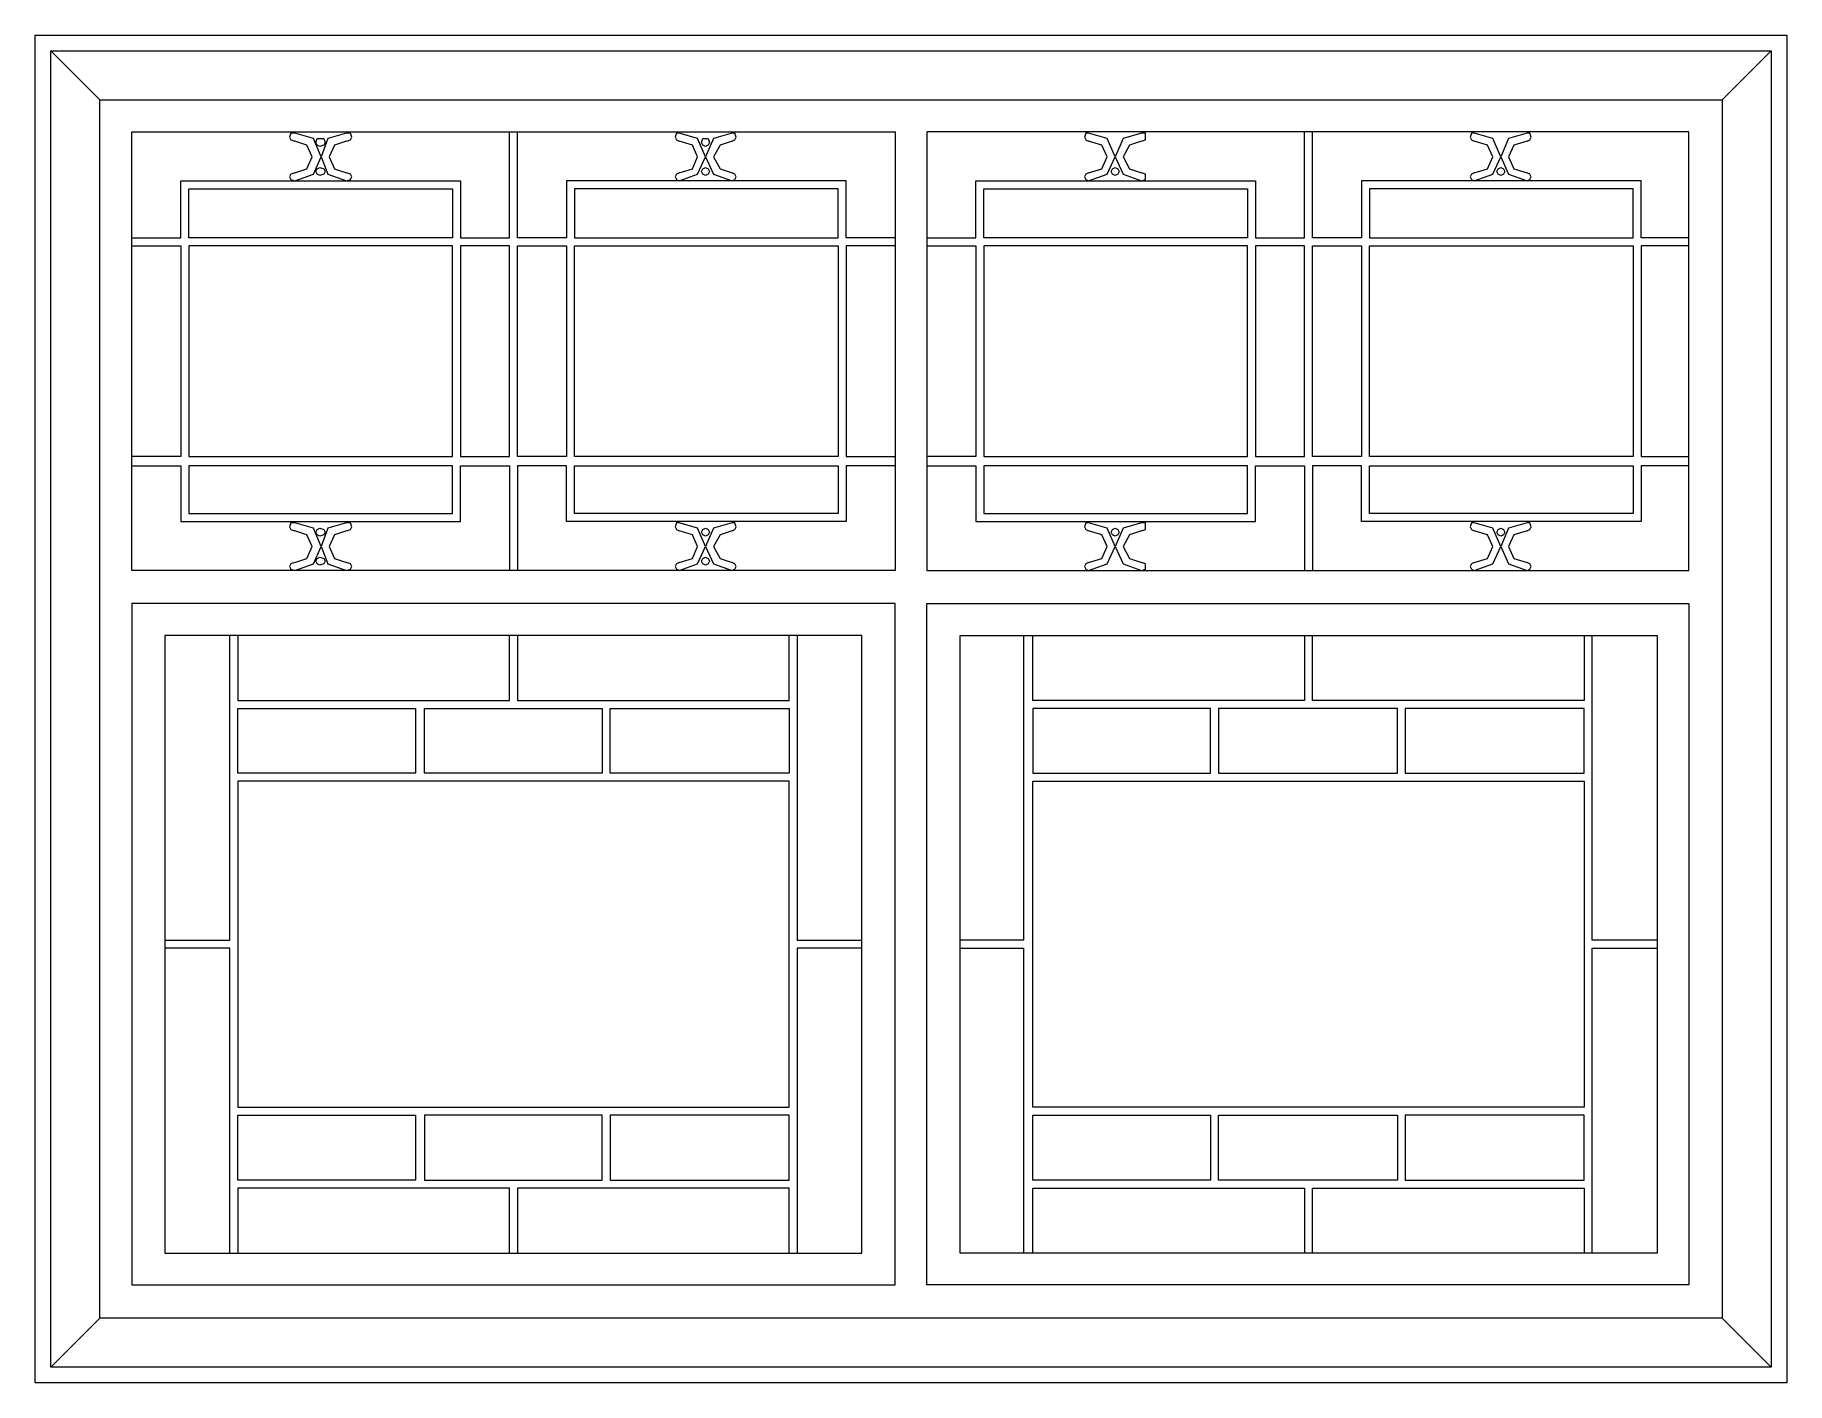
# Model space of a CAD drawing. Header units: centimetres. Extents: x -9 to 9.5, y -7.7 to 6.5.
import ezdxf

# ---------------------------------------------------------------- set-up
doc = ezdxf.new("R2010")
doc.units = ezdxf.units.CM
doc.header["$MEASUREMENT"] = 0
doc.layers.add('layer 1', color=7, linetype='Continuous')

msp = doc.modelspace()

# ---------------------------------------------------------------- linework, layer by layer
at = {"layer": 'layer 1', "color": 250, "lineweight": 0}
for points, knots in [([(-9.04213, -7.73212), (-9.04213, -7.73212), (9.46238, -7.73212), (9.46238, -7.73212), (9.46238, -7.73212), (9.46238, -7.73212), (9.46238, 6.50312), (9.46238, 6.50312), (9.46238, 6.50312), (9.46238, 6.50312), (-9.04213, 6.50312), (-9.04213, 6.50312), (-9.04213, 6.50312), (-9.04213, 6.50312), (-9.04213, -7.73212), (-9.04213, -7.73212)], [0, 0, 0, 0, 0.25, 0.25, 0.25, 0.25, 0.5, 0.5, 0.5, 0.5, 0.75, 0.75, 0.75, 0.75, 1, 1, 1, 1]), ([(-8.87431, -7.5643), (-8.87431, -7.5643), (9.29437, -7.5643), (9.29437, -7.5643), (9.29437, -7.5643), (9.29437, -7.5643), (9.29437, 6.33512), (9.29437, 6.33512), (9.29437, 6.33512), (9.29437, 6.33512), (-8.87431, 6.33512), (-8.87431, 6.33512), (-8.87431, 6.33512), (-8.87431, 6.33512), (-8.87431, -7.5643), (-8.87431, -7.5643)], [0, 0, 0, 0, 0.25, 0.25, 0.25, 0.25, 0.5, 0.5, 0.5, 0.5, 0.75, 0.75, 0.75, 0.75, 1, 1, 1, 1]), ([(-8.35628, -7.04627), (-8.35628, -7.04627), (8.77652, -7.04627), (8.77652, -7.04627), (8.77652, -7.04627), (8.77652, -7.04627), (8.77652, 5.81727), (8.77652, 5.81727), (8.77652, 5.81727), (8.77652, 5.81727), (-8.35628, 5.81727), (-8.35628, 5.81727), (-8.35628, 5.81727), (-8.35628, 5.81727), (-8.35628, -7.04627), (-8.35628, -7.04627)], [0, 0, 0, 0, 0.25, 0.25, 0.25, 0.25, 0.5, 0.5, 0.5, 0.5, 0.75, 0.75, 0.75, 0.75, 1, 1, 1, 1]), ([(0.04212, 0.84813), (0.04212, 0.84813), (0.04212, 5.48127), (0.04212, 5.48127), (0.04212, 5.48127), (0.04212, 5.48127), (-8.02046, 5.48127), (-8.02046, 5.48127), (-8.02046, 5.48127), (-8.02046, 5.48127), (-8.02046, 0.84813), (-8.02046, 0.84813), (-8.02046, 0.84813), (-8.02046, 0.84813), (0.04212, 0.84813), (0.04212, 0.84813)], [0, 0, 0, 0, 0.25, 0.25, 0.25, 0.25, 0.5, 0.5, 0.5, 0.5, 0.75, 0.75, 0.75, 0.75, 1, 1, 1, 1]), ([(-8.02046, 4.36156), (-8.02046, 4.36156), (-7.50242, 4.36156), (-7.50242, 4.36156), (-7.50242, 4.36156), (-7.50242, 4.36156), (-7.50242, 4.96342), (-7.50242, 4.96342), (-7.50242, 4.96342), (-7.50242, 4.96342), (-4.54911, 4.96342), (-4.54911, 4.96342), (-4.54911, 4.96342), (-4.54911, 4.96342), (-4.54911, 4.36156), (-4.54911, 4.36156), (-4.54911, 4.36156), (-4.54911, 4.36156), (-4.03108, 4.36156), (-4.03108, 4.36156), (-4.03108, 4.36156), (-4.03108, 4.36156), (-4.03108, 5.48127), (-4.03108, 5.48127)], [0, 0, 0, 0, 0.16666667, 0.16666667, 0.16666667, 0.16666667, 0.33333333, 0.33333333, 0.33333333, 0.33333333, 0.5, 0.5, 0.5, 0.5, 0.66666667, 0.66666667, 0.66666667, 0.66666667, 0.83333333, 0.83333333, 0.83333333, 0.83333333, 1, 1, 1, 1]), ([(-6.29872, 5.46724), (-6.29872, 5.46724), (-6.34063, 5.46724), (-6.34063, 5.46724), (-6.34063, 5.46724), (-6.34063, 5.46724), (-6.35466, 5.42533), (-6.35466, 5.42533), (-6.35466, 5.42533), (-6.35466, 5.42533), (-6.34063, 5.39727), (-6.34063, 5.39727), (-6.34063, 5.39727), (-6.34063, 5.39727), (-6.29872, 5.38342), (-6.29872, 5.38342)], [0, 0, 0, 0, 0.25, 0.25, 0.25, 0.25, 0.5, 0.5, 0.5, 0.5, 0.75, 0.75, 0.75, 0.75, 1, 1, 1, 1]), ([(-6.29872, 4.96342), (-6.29872, 4.96342), (-6.10266, 5.03339), (-6.10266, 5.03339), (-6.10266, 5.03339), (-6.10266, 5.03339), (-6.01884, 5.21542), (-6.01884, 5.21542), (-6.01884, 5.21542), (-6.01884, 5.21542), (-6.10266, 5.4113), (-6.10266, 5.4113), (-6.10266, 5.4113), (-6.10266, 5.4113), (-6.29872, 5.46724), (-6.29872, 5.46724)], [0, 0, 0, 0, 0.25, 0.25, 0.25, 0.25, 0.5, 0.5, 0.5, 0.5, 0.75, 0.75, 0.75, 0.75, 1, 1, 1, 1]), ([(-6.29872, 5.04742), (-6.29872, 5.04742), (-6.17281, 5.08933), (-6.17281, 5.08933), (-6.17281, 5.08933), (-6.17281, 5.08933), (-6.11669, 5.21542), (-6.11669, 5.21542), (-6.11669, 5.21542), (-6.11669, 5.21542), (-6.17281, 5.34133), (-6.17281, 5.34133), (-6.17281, 5.34133), (-6.17281, 5.34133), (-6.29872, 5.38342), (-6.29872, 5.38342)], [0, 0, 0, 0, 0.25, 0.25, 0.25, 0.25, 0.5, 0.5, 0.5, 0.5, 0.75, 0.75, 0.75, 0.75, 1, 1, 1, 1]), ([(-5.97675, 5.36939), (-5.97675, 5.36939), (-5.99078, 5.4113), (-5.99078, 5.4113), (-5.99078, 5.4113), (-5.99078, 5.4113), (-6.03269, 5.4113), (-6.03269, 5.4113), (-6.03269, 5.4113), (-6.03269, 5.4113), (-6.06075, 5.4113), (-6.06075, 5.4113), (-6.06075, 5.4113), (-6.06075, 5.4113), (-6.07478, 5.36939), (-6.07478, 5.36939), (-6.07478, 5.36939), (-6.07478, 5.36939), (-6.06075, 5.34133), (-6.06075, 5.34133), (-6.06075, 5.34133), (-6.06075, 5.34133), (-6.03269, 5.3273), (-6.03269, 5.3273), (-6.03269, 5.3273), (-6.03269, 5.3273), (-5.99078, 5.34133), (-5.99078, 5.34133), (-5.99078, 5.34133), (-5.99078, 5.34133), (-5.97675, 5.36939), (-5.97675, 5.36939)], [0, 0, 0, 0, 0.125, 0.125, 0.125, 0.125, 0.25, 0.25, 0.25, 0.25, 0.375, 0.375, 0.375, 0.375, 0.5, 0.5, 0.5, 0.5, 0.625, 0.625, 0.625, 0.625, 0.75, 0.75, 0.75, 0.75, 0.875, 0.875, 0.875, 0.875, 1, 1, 1, 1]), ([(-5.75281, 5.46724), (-5.75281, 5.46724), (-5.94869, 5.4113), (-5.94869, 5.4113), (-5.94869, 5.4113), (-5.94869, 5.4113), (-6.01884, 5.21542), (-6.01884, 5.21542), (-6.01884, 5.21542), (-6.01884, 5.21542), (-5.94869, 5.03339), (-5.94869, 5.03339), (-5.94869, 5.03339), (-5.94869, 5.03339), (-5.75281, 4.96342), (-5.75281, 4.96342)], [0, 0, 0, 0, 0.25, 0.25, 0.25, 0.25, 0.5, 0.5, 0.5, 0.5, 0.75, 0.75, 0.75, 0.75, 1, 1, 1, 1]), ([(-5.75281, 5.38342), (-5.75281, 5.38342), (-5.87872, 5.34133), (-5.87872, 5.34133), (-5.87872, 5.34133), (-5.87872, 5.34133), (-5.93484, 5.21542), (-5.93484, 5.21542), (-5.93484, 5.21542), (-5.93484, 5.21542), (-5.87872, 5.08933), (-5.87872, 5.08933), (-5.87872, 5.08933), (-5.87872, 5.08933), (-5.75281, 5.04742), (-5.75281, 5.04742)], [0, 0, 0, 0, 0.25, 0.25, 0.25, 0.25, 0.5, 0.5, 0.5, 0.5, 0.75, 0.75, 0.75, 0.75, 1, 1, 1, 1]), ([(-5.75281, 5.38342), (-5.75281, 5.38342), (-5.7109, 5.39727), (-5.7109, 5.39727), (-5.7109, 5.39727), (-5.7109, 5.39727), (-5.69687, 5.42533), (-5.69687, 5.42533), (-5.69687, 5.42533), (-5.69687, 5.42533), (-5.7109, 5.46724), (-5.7109, 5.46724), (-5.7109, 5.46724), (-5.7109, 5.46724), (-5.75281, 5.46724), (-5.75281, 5.46724)], [0, 0, 0, 0, 0.25, 0.25, 0.25, 0.25, 0.5, 0.5, 0.5, 0.5, 0.75, 0.75, 0.75, 0.75, 1, 1, 1, 1]), ([(0.04212, 4.36156), (0.04212, 4.36156), (-0.47573, 4.36156), (-0.47573, 4.36156), (-0.47573, 4.36156), (-0.47573, 4.36156), (-0.47573, 4.96342), (-0.47573, 4.96342), (-0.47573, 4.96342), (-0.47573, 4.96342), (-3.42922, 4.96342), (-3.42922, 4.96342), (-3.42922, 4.96342), (-3.42922, 4.96342), (-3.42922, 4.36156), (-3.42922, 4.36156), (-3.42922, 4.36156), (-3.42922, 4.36156), (-3.94708, 4.36156), (-3.94708, 4.36156), (-3.94708, 4.36156), (-3.94708, 4.36156), (-3.94708, 5.48127), (-3.94708, 5.48127)], [0, 0, 0, 0, 0.16666667, 0.16666667, 0.16666667, 0.16666667, 0.33333333, 0.33333333, 0.33333333, 0.33333333, 0.5, 0.5, 0.5, 0.5, 0.66666667, 0.66666667, 0.66666667, 0.66666667, 0.83333333, 0.83333333, 0.83333333, 0.83333333, 1, 1, 1, 1]), ([(-2.23937, 5.46724), (-2.23937, 5.46724), (-2.26743, 5.46724), (-2.26743, 5.46724), (-2.26743, 5.46724), (-2.26743, 5.46724), (-2.28146, 5.42533), (-2.28146, 5.42533), (-2.28146, 5.42533), (-2.28146, 5.42533), (-2.26743, 5.39727), (-2.26743, 5.39727), (-2.26743, 5.39727), (-2.26743, 5.39727), (-2.23937, 5.38342), (-2.23937, 5.38342)], [0, 0, 0, 0, 0.25, 0.25, 0.25, 0.25, 0.5, 0.5, 0.5, 0.5, 0.75, 0.75, 0.75, 0.75, 1, 1, 1, 1]), ([(-2.23937, 4.96342), (-2.23937, 4.96342), (-2.04349, 5.03339), (-2.04349, 5.03339), (-2.04349, 5.03339), (-2.04349, 5.03339), (-1.95949, 5.21542), (-1.95949, 5.21542), (-1.95949, 5.21542), (-1.95949, 5.21542), (-2.04349, 5.4113), (-2.04349, 5.4113), (-2.04349, 5.4113), (-2.04349, 5.4113), (-2.23937, 5.46724), (-2.23937, 5.46724)], [0, 0, 0, 0, 0.25, 0.25, 0.25, 0.25, 0.5, 0.5, 0.5, 0.5, 0.75, 0.75, 0.75, 0.75, 1, 1, 1, 1]), ([(-2.23937, 5.04742), (-2.23937, 5.04742), (-2.09943, 5.08933), (-2.09943, 5.08933), (-2.09943, 5.08933), (-2.09943, 5.08933), (-2.04349, 5.21542), (-2.04349, 5.21542), (-2.04349, 5.21542), (-2.04349, 5.21542), (-2.09943, 5.34133), (-2.09943, 5.34133), (-2.09943, 5.34133), (-2.09943, 5.34133), (-2.23937, 5.38342), (-2.23937, 5.38342)], [0, 0, 0, 0, 0.25, 0.25, 0.25, 0.25, 0.5, 0.5, 0.5, 0.5, 0.75, 0.75, 0.75, 0.75, 1, 1, 1, 1]), ([(-1.91758, 5.36939), (-1.91758, 5.36939), (-1.93143, 5.4113), (-1.93143, 5.4113), (-1.93143, 5.4113), (-1.93143, 5.4113), (-1.95949, 5.4113), (-1.95949, 5.4113), (-1.95949, 5.4113), (-1.95949, 5.4113), (-1.98755, 5.4113), (-1.98755, 5.4113), (-1.98755, 5.4113), (-1.98755, 5.4113), (-2.00158, 5.36939), (-2.00158, 5.36939), (-2.00158, 5.36939), (-2.00158, 5.36939), (-1.98755, 5.34133), (-1.98755, 5.34133), (-1.98755, 5.34133), (-1.98755, 5.34133), (-1.95949, 5.3273), (-1.95949, 5.3273), (-1.95949, 5.3273), (-1.95949, 5.3273), (-1.93143, 5.34133), (-1.93143, 5.34133), (-1.93143, 5.34133), (-1.93143, 5.34133), (-1.91758, 5.36939), (-1.91758, 5.36939)], [0, 0, 0, 0, 0.125, 0.125, 0.125, 0.125, 0.25, 0.25, 0.25, 0.25, 0.375, 0.375, 0.375, 0.375, 0.5, 0.5, 0.5, 0.5, 0.625, 0.625, 0.625, 0.625, 0.75, 0.75, 0.75, 0.75, 0.875, 0.875, 0.875, 0.875, 1, 1, 1, 1]), ([(-1.67961, 5.46724), (-1.67961, 5.46724), (-1.87549, 5.4113), (-1.87549, 5.4113), (-1.87549, 5.4113), (-1.87549, 5.4113), (-1.95949, 5.21542), (-1.95949, 5.21542), (-1.95949, 5.21542), (-1.95949, 5.21542), (-1.87549, 5.03339), (-1.87549, 5.03339), (-1.87549, 5.03339), (-1.87549, 5.03339), (-1.67961, 4.96342), (-1.67961, 4.96342)], [0, 0, 0, 0, 0.25, 0.25, 0.25, 0.25, 0.5, 0.5, 0.5, 0.5, 0.75, 0.75, 0.75, 0.75, 1, 1, 1, 1]), ([(-1.67961, 5.38342), (-1.67961, 5.38342), (-1.80552, 5.34133), (-1.80552, 5.34133), (-1.80552, 5.34133), (-1.80552, 5.34133), (-1.87549, 5.21542), (-1.87549, 5.21542), (-1.87549, 5.21542), (-1.87549, 5.21542), (-1.80552, 5.08933), (-1.80552, 5.08933), (-1.80552, 5.08933), (-1.80552, 5.08933), (-1.67961, 5.04742), (-1.67961, 5.04742)], [0, 0, 0, 0, 0.25, 0.25, 0.25, 0.25, 0.5, 0.5, 0.5, 0.5, 0.75, 0.75, 0.75, 0.75, 1, 1, 1, 1]), ([(-1.67961, 5.38342), (-1.67961, 5.38342), (-1.65155, 5.39727), (-1.65155, 5.39727), (-1.65155, 5.39727), (-1.65155, 5.39727), (-1.63752, 5.42533), (-1.63752, 5.42533), (-1.63752, 5.42533), (-1.63752, 5.42533), (-1.65155, 5.46724), (-1.65155, 5.46724), (-1.65155, 5.46724), (-1.65155, 5.46724), (-1.67961, 5.46724), (-1.67961, 5.46724)], [0, 0, 0, 0, 0.25, 0.25, 0.25, 0.25, 0.5, 0.5, 0.5, 0.5, 0.75, 0.75, 0.75, 0.75, 1, 1, 1, 1]), ([(0.37812, 0.84813), (0.37812, 0.84813), (0.37812, 5.48127), (0.37812, 5.48127), (0.37812, 5.48127), (0.37812, 5.48127), (8.42649, 5.48127), (8.42649, 5.48127), (8.42649, 5.48127), (8.42649, 5.48127), (8.42649, 0.84813), (8.42649, 0.84813), (8.42649, 0.84813), (8.42649, 0.84813), (0.37812, 0.84813), (0.37812, 0.84813)], [0, 0, 0, 0, 0.25, 0.25, 0.25, 0.25, 0.5, 0.5, 0.5, 0.5, 0.75, 0.75, 0.75, 0.75, 1, 1, 1, 1]), ([(0.37812, 4.36156), (0.37812, 4.36156), (0.89598, 4.36156), (0.89598, 4.36156), (0.89598, 4.36156), (0.89598, 4.36156), (0.89598, 4.96342), (0.89598, 4.96342), (0.89598, 4.96342), (0.89598, 4.96342), (3.84947, 4.96342), (3.84947, 4.96342), (3.84947, 4.96342), (3.84947, 4.96342), (3.84947, 4.36156), (3.84947, 4.36156), (3.84947, 4.36156), (3.84947, 4.36156), (4.36732, 4.36156), (4.36732, 4.36156), (4.36732, 4.36156), (4.36732, 4.36156), (4.36732, 5.48127), (4.36732, 5.48127)], [0, 0, 0, 0, 0.16666667, 0.16666667, 0.16666667, 0.16666667, 0.33333333, 0.33333333, 0.33333333, 0.33333333, 0.5, 0.5, 0.5, 0.5, 0.66666667, 0.66666667, 0.66666667, 0.66666667, 0.83333333, 0.83333333, 0.83333333, 0.83333333, 1, 1, 1, 1]), ([(2.08565, 5.46724), (2.08565, 5.46724), (2.05777, 5.46724), (2.05777, 5.46724), (2.05777, 5.46724), (2.05777, 5.46724), (2.04374, 5.42533), (2.04374, 5.42533), (2.04374, 5.42533), (2.04374, 5.42533), (2.05777, 5.39727), (2.05777, 5.39727), (2.05777, 5.39727), (2.05777, 5.39727), (2.08565, 5.38342), (2.08565, 5.38342)], [0, 0, 0, 0, 0.25, 0.25, 0.25, 0.25, 0.5, 0.5, 0.5, 0.5, 0.75, 0.75, 0.75, 0.75, 1, 1, 1, 1]), ([(2.08565, 4.96342), (2.08565, 4.96342), (2.28171, 5.03339), (2.28171, 5.03339), (2.28171, 5.03339), (2.28171, 5.03339), (2.36571, 5.21542), (2.36571, 5.21542), (2.36571, 5.21542), (2.36571, 5.21542), (2.28171, 5.4113), (2.28171, 5.4113), (2.28171, 5.4113), (2.28171, 5.4113), (2.08565, 5.46724), (2.08565, 5.46724)], [0, 0, 0, 0, 0.25, 0.25, 0.25, 0.25, 0.5, 0.5, 0.5, 0.5, 0.75, 0.75, 0.75, 0.75, 1, 1, 1, 1]), ([(2.08565, 5.04742), (2.08565, 5.04742), (2.22577, 5.08933), (2.22577, 5.08933), (2.22577, 5.08933), (2.22577, 5.08933), (2.28171, 5.21542), (2.28171, 5.21542), (2.28171, 5.21542), (2.28171, 5.21542), (2.22577, 5.34133), (2.22577, 5.34133), (2.22577, 5.34133), (2.22577, 5.34133), (2.08565, 5.38342), (2.08565, 5.38342)], [0, 0, 0, 0, 0.25, 0.25, 0.25, 0.25, 0.5, 0.5, 0.5, 0.5, 0.75, 0.75, 0.75, 0.75, 1, 1, 1, 1]), ([(2.64559, 5.46724), (2.64559, 5.46724), (2.44971, 5.4113), (2.44971, 5.4113), (2.44971, 5.4113), (2.44971, 5.4113), (2.36571, 5.21542), (2.36571, 5.21542), (2.36571, 5.21542), (2.36571, 5.21542), (2.44971, 5.03339), (2.44971, 5.03339), (2.44971, 5.03339), (2.44971, 5.03339), (2.64559, 4.96342), (2.64559, 4.96342)], [0, 0, 0, 0, 0.25, 0.25, 0.25, 0.25, 0.5, 0.5, 0.5, 0.5, 0.75, 0.75, 0.75, 0.75, 1, 1, 1, 1]), ([(2.64559, 5.38342), (2.64559, 5.38342), (2.51968, 5.34133), (2.51968, 5.34133), (2.51968, 5.34133), (2.51968, 5.34133), (2.44971, 5.21542), (2.44971, 5.21542), (2.44971, 5.21542), (2.44971, 5.21542), (2.51968, 5.08933), (2.51968, 5.08933), (2.51968, 5.08933), (2.51968, 5.08933), (2.64559, 5.04742), (2.64559, 5.04742)], [0, 0, 0, 0, 0.25, 0.25, 0.25, 0.25, 0.5, 0.5, 0.5, 0.5, 0.75, 0.75, 0.75, 0.75, 1, 1, 1, 1]), ([(2.64559, 5.38342), (2.64559, 5.38342), (2.68768, 5.39727), (2.68768, 5.39727), (2.68768, 5.39727), (2.68768, 5.39727), (2.68768, 5.42533), (2.68768, 5.42533), (2.68768, 5.42533), (2.68768, 5.42533), (2.68768, 5.46724), (2.68768, 5.46724), (2.68768, 5.46724), (2.68768, 5.46724), (2.64559, 5.46724), (2.64559, 5.46724)], [0, 0, 0, 0, 0.25, 0.25, 0.25, 0.25, 0.5, 0.5, 0.5, 0.5, 0.75, 0.75, 0.75, 0.75, 1, 1, 1, 1]), ([(8.42649, 4.36156), (8.42649, 4.36156), (7.92267, 4.36156), (7.92267, 4.36156), (7.92267, 4.36156), (7.92267, 4.36156), (7.92267, 4.96342), (7.92267, 4.96342), (7.92267, 4.96342), (7.92267, 4.96342), (4.96917, 4.96342), (4.96917, 4.96342), (4.96917, 4.96342), (4.96917, 4.96342), (4.96917, 4.36156), (4.96917, 4.36156), (4.96917, 4.36156), (4.96917, 4.36156), (4.45132, 4.36156), (4.45132, 4.36156), (4.45132, 4.36156), (4.45132, 4.36156), (4.45132, 5.48127), (4.45132, 5.48127)], [0, 0, 0, 0, 0.16666667, 0.16666667, 0.16666667, 0.16666667, 0.33333333, 0.33333333, 0.33333333, 0.33333333, 0.5, 0.5, 0.5, 0.5, 0.66666667, 0.66666667, 0.66666667, 0.66666667, 0.83333333, 0.83333333, 0.83333333, 0.83333333, 1, 1, 1, 1]), ([(6.15903, 5.46724), (6.15903, 5.46724), (6.13097, 5.46724), (6.13097, 5.46724), (6.13097, 5.46724), (6.13097, 5.46724), (6.11694, 5.42533), (6.11694, 5.42533), (6.11694, 5.42533), (6.11694, 5.42533), (6.13097, 5.39727), (6.13097, 5.39727), (6.13097, 5.39727), (6.13097, 5.39727), (6.15903, 5.38342), (6.15903, 5.38342)], [0, 0, 0, 0, 0.25, 0.25, 0.25, 0.25, 0.5, 0.5, 0.5, 0.5, 0.75, 0.75, 0.75, 0.75, 1, 1, 1, 1]), ([(6.15903, 4.96342), (6.15903, 4.96342), (6.35491, 5.03339), (6.35491, 5.03339), (6.35491, 5.03339), (6.35491, 5.03339), (6.43891, 5.21542), (6.43891, 5.21542), (6.43891, 5.21542), (6.43891, 5.21542), (6.35491, 5.4113), (6.35491, 5.4113), (6.35491, 5.4113), (6.35491, 5.4113), (6.15903, 5.46724), (6.15903, 5.46724)], [0, 0, 0, 0, 0.25, 0.25, 0.25, 0.25, 0.5, 0.5, 0.5, 0.5, 0.75, 0.75, 0.75, 0.75, 1, 1, 1, 1]), ([(6.15903, 5.04742), (6.15903, 5.04742), (6.29897, 5.08933), (6.29897, 5.08933), (6.29897, 5.08933), (6.29897, 5.08933), (6.35491, 5.21542), (6.35491, 5.21542), (6.35491, 5.21542), (6.35491, 5.21542), (6.29897, 5.34133), (6.29897, 5.34133), (6.29897, 5.34133), (6.29897, 5.34133), (6.15903, 5.38342), (6.15903, 5.38342)], [0, 0, 0, 0, 0.25, 0.25, 0.25, 0.25, 0.5, 0.5, 0.5, 0.5, 0.75, 0.75, 0.75, 0.75, 1, 1, 1, 1]), ([(6.71879, 5.46724), (6.71879, 5.46724), (6.52291, 5.4113), (6.52291, 5.4113), (6.52291, 5.4113), (6.52291, 5.4113), (6.43891, 5.21542), (6.43891, 5.21542), (6.43891, 5.21542), (6.43891, 5.21542), (6.52291, 5.03339), (6.52291, 5.03339), (6.52291, 5.03339), (6.52291, 5.03339), (6.71879, 4.96342), (6.71879, 4.96342)], [0, 0, 0, 0, 0.25, 0.25, 0.25, 0.25, 0.5, 0.5, 0.5, 0.5, 0.75, 0.75, 0.75, 0.75, 1, 1, 1, 1]), ([(6.71879, 5.38342), (6.71879, 5.38342), (6.57885, 5.34133), (6.57885, 5.34133), (6.57885, 5.34133), (6.57885, 5.34133), (6.52291, 5.21542), (6.52291, 5.21542), (6.52291, 5.21542), (6.52291, 5.21542), (6.57885, 5.08933), (6.57885, 5.08933), (6.57885, 5.08933), (6.57885, 5.08933), (6.71879, 5.04742), (6.71879, 5.04742)], [0, 0, 0, 0, 0.25, 0.25, 0.25, 0.25, 0.5, 0.5, 0.5, 0.5, 0.75, 0.75, 0.75, 0.75, 1, 1, 1, 1]), ([(6.71879, 5.38342), (6.71879, 5.38342), (6.74685, 5.39727), (6.74685, 5.39727), (6.74685, 5.39727), (6.74685, 5.39727), (6.76088, 5.42533), (6.76088, 5.42533), (6.76088, 5.42533), (6.76088, 5.42533), (6.74685, 5.46724), (6.74685, 5.46724), (6.74685, 5.46724), (6.74685, 5.46724), (6.71879, 5.46724), (6.71879, 5.46724)], [0, 0, 0, 0, 0.25, 0.25, 0.25, 0.25, 0.5, 0.5, 0.5, 0.5, 0.75, 0.75, 0.75, 0.75, 1, 1, 1, 1]), ([(-6.29872, 5.04742), (-6.29872, 5.04742), (-6.34063, 5.03339), (-6.34063, 5.03339), (-6.34063, 5.03339), (-6.34063, 5.03339), (-6.35466, 5.00533), (-6.35466, 5.00533), (-6.35466, 5.00533), (-6.35466, 5.00533), (-6.34063, 4.97745), (-6.34063, 4.97745), (-6.34063, 4.97745), (-6.34063, 4.97745), (-6.29872, 4.96342), (-6.29872, 4.96342)], [0, 0, 0, 0, 0.25, 0.25, 0.25, 0.25, 0.5, 0.5, 0.5, 0.5, 0.75, 0.75, 0.75, 0.75, 1, 1, 1, 1]), ([(-5.97675, 5.06145), (-5.97675, 5.06145), (-5.99078, 5.08933), (-5.99078, 5.08933), (-5.99078, 5.08933), (-5.99078, 5.08933), (-6.03269, 5.10336), (-6.03269, 5.10336), (-6.03269, 5.10336), (-6.03269, 5.10336), (-6.06075, 5.08933), (-6.06075, 5.08933), (-6.06075, 5.08933), (-6.06075, 5.08933), (-6.07478, 5.06145), (-6.07478, 5.06145), (-6.07478, 5.06145), (-6.07478, 5.06145), (-6.06075, 5.03339), (-6.06075, 5.03339), (-6.06075, 5.03339), (-6.06075, 5.03339), (-6.03269, 5.01936), (-6.03269, 5.01936), (-6.03269, 5.01936), (-6.03269, 5.01936), (-5.99078, 5.03339), (-5.99078, 5.03339), (-5.99078, 5.03339), (-5.99078, 5.03339), (-5.97675, 5.06145), (-5.97675, 5.06145)], [0, 0, 0, 0, 0.125, 0.125, 0.125, 0.125, 0.25, 0.25, 0.25, 0.25, 0.375, 0.375, 0.375, 0.375, 0.5, 0.5, 0.5, 0.5, 0.625, 0.625, 0.625, 0.625, 0.75, 0.75, 0.75, 0.75, 0.875, 0.875, 0.875, 0.875, 1, 1, 1, 1]), ([(-5.75281, 4.96342), (-5.75281, 4.96342), (-5.7109, 4.97745), (-5.7109, 4.97745), (-5.7109, 4.97745), (-5.7109, 4.97745), (-5.69687, 5.00533), (-5.69687, 5.00533), (-5.69687, 5.00533), (-5.69687, 5.00533), (-5.7109, 5.03339), (-5.7109, 5.03339), (-5.7109, 5.03339), (-5.7109, 5.03339), (-5.75281, 5.04742), (-5.75281, 5.04742)], [0, 0, 0, 0, 0.25, 0.25, 0.25, 0.25, 0.5, 0.5, 0.5, 0.5, 0.75, 0.75, 0.75, 0.75, 1, 1, 1, 1]), ([(-2.23937, 5.04742), (-2.23937, 5.04742), (-2.26743, 5.03339), (-2.26743, 5.03339), (-2.26743, 5.03339), (-2.26743, 5.03339), (-2.28146, 5.00533), (-2.28146, 5.00533), (-2.28146, 5.00533), (-2.28146, 5.00533), (-2.26743, 4.97745), (-2.26743, 4.97745), (-2.26743, 4.97745), (-2.26743, 4.97745), (-2.23937, 4.96342), (-2.23937, 4.96342)], [0, 0, 0, 0, 0.25, 0.25, 0.25, 0.25, 0.5, 0.5, 0.5, 0.5, 0.75, 0.75, 0.75, 0.75, 1, 1, 1, 1]), ([(-1.91758, 5.06145), (-1.91758, 5.06145), (-1.93143, 5.08933), (-1.93143, 5.08933), (-1.93143, 5.08933), (-1.93143, 5.08933), (-1.95949, 5.10336), (-1.95949, 5.10336), (-1.95949, 5.10336), (-1.95949, 5.10336), (-1.98755, 5.08933), (-1.98755, 5.08933), (-1.98755, 5.08933), (-1.98755, 5.08933), (-2.00158, 5.06145), (-2.00158, 5.06145), (-2.00158, 5.06145), (-2.00158, 5.06145), (-1.98755, 5.03339), (-1.98755, 5.03339), (-1.98755, 5.03339), (-1.98755, 5.03339), (-1.95949, 5.01936), (-1.95949, 5.01936), (-1.95949, 5.01936), (-1.95949, 5.01936), (-1.93143, 5.03339), (-1.93143, 5.03339), (-1.93143, 5.03339), (-1.93143, 5.03339), (-1.91758, 5.06145), (-1.91758, 5.06145)], [0, 0, 0, 0, 0.125, 0.125, 0.125, 0.125, 0.25, 0.25, 0.25, 0.25, 0.375, 0.375, 0.375, 0.375, 0.5, 0.5, 0.5, 0.5, 0.625, 0.625, 0.625, 0.625, 0.75, 0.75, 0.75, 0.75, 0.875, 0.875, 0.875, 0.875, 1, 1, 1, 1]), ([(-1.67961, 4.96342), (-1.67961, 4.96342), (-1.65155, 4.97745), (-1.65155, 4.97745), (-1.65155, 4.97745), (-1.65155, 4.97745), (-1.63752, 5.00533), (-1.63752, 5.00533), (-1.63752, 5.00533), (-1.63752, 5.00533), (-1.65155, 5.03339), (-1.65155, 5.03339), (-1.65155, 5.03339), (-1.65155, 5.03339), (-1.67961, 5.04742), (-1.67961, 5.04742)], [0, 0, 0, 0, 0.25, 0.25, 0.25, 0.25, 0.5, 0.5, 0.5, 0.5, 0.75, 0.75, 0.75, 0.75, 1, 1, 1, 1]), ([(2.08565, 5.04742), (2.08565, 5.04742), (2.05777, 5.03339), (2.05777, 5.03339), (2.05777, 5.03339), (2.05777, 5.03339), (2.04374, 5.00533), (2.04374, 5.00533), (2.04374, 5.00533), (2.04374, 5.00533), (2.05777, 4.97745), (2.05777, 4.97745), (2.05777, 4.97745), (2.05777, 4.97745), (2.08565, 4.96342), (2.08565, 4.96342)], [0, 0, 0, 0, 0.25, 0.25, 0.25, 0.25, 0.5, 0.5, 0.5, 0.5, 0.75, 0.75, 0.75, 0.75, 1, 1, 1, 1]), ([(2.40762, 5.06145), (2.40762, 5.06145), (2.39359, 5.08933), (2.39359, 5.08933), (2.39359, 5.08933), (2.39359, 5.08933), (2.36571, 5.10336), (2.36571, 5.10336), (2.36571, 5.10336), (2.36571, 5.10336), (2.33765, 5.08933), (2.33765, 5.08933), (2.33765, 5.08933), (2.33765, 5.08933), (2.32362, 5.06145), (2.32362, 5.06145), (2.32362, 5.06145), (2.32362, 5.06145), (2.33765, 5.03339), (2.33765, 5.03339), (2.33765, 5.03339), (2.33765, 5.03339), (2.36571, 5.01936), (2.36571, 5.01936), (2.36571, 5.01936), (2.36571, 5.01936), (2.39359, 5.03339), (2.39359, 5.03339), (2.39359, 5.03339), (2.39359, 5.03339), (2.40762, 5.06145), (2.40762, 5.06145)], [0, 0, 0, 0, 0.125, 0.125, 0.125, 0.125, 0.25, 0.25, 0.25, 0.25, 0.375, 0.375, 0.375, 0.375, 0.5, 0.5, 0.5, 0.5, 0.625, 0.625, 0.625, 0.625, 0.75, 0.75, 0.75, 0.75, 0.875, 0.875, 0.875, 0.875, 1, 1, 1, 1]), ([(2.64559, 4.96342), (2.64559, 4.96342), (2.68768, 4.97745), (2.68768, 4.97745), (2.68768, 4.97745), (2.68768, 4.97745), (2.68768, 5.00533), (2.68768, 5.00533), (2.68768, 5.00533), (2.68768, 5.00533), (2.68768, 5.03339), (2.68768, 5.03339), (2.68768, 5.03339), (2.68768, 5.03339), (2.64559, 5.04742), (2.64559, 5.04742)], [0, 0, 0, 0, 0.25, 0.25, 0.25, 0.25, 0.5, 0.5, 0.5, 0.5, 0.75, 0.75, 0.75, 0.75, 1, 1, 1, 1]), ([(6.15903, 5.04742), (6.15903, 5.04742), (6.13097, 5.03339), (6.13097, 5.03339), (6.13097, 5.03339), (6.13097, 5.03339), (6.11694, 5.00533), (6.11694, 5.00533), (6.11694, 5.00533), (6.11694, 5.00533), (6.13097, 4.97745), (6.13097, 4.97745), (6.13097, 4.97745), (6.13097, 4.97745), (6.15903, 4.96342), (6.15903, 4.96342)], [0, 0, 0, 0, 0.25, 0.25, 0.25, 0.25, 0.5, 0.5, 0.5, 0.5, 0.75, 0.75, 0.75, 0.75, 1, 1, 1, 1]), ([(6.481, 5.06145), (6.481, 5.06145), (6.46697, 5.08933), (6.46697, 5.08933), (6.46697, 5.08933), (6.46697, 5.08933), (6.43891, 5.10336), (6.43891, 5.10336), (6.43891, 5.10336), (6.43891, 5.10336), (6.41085, 5.08933), (6.41085, 5.08933), (6.41085, 5.08933), (6.41085, 5.08933), (6.397, 5.06145), (6.397, 5.06145), (6.397, 5.06145), (6.397, 5.06145), (6.41085, 5.03339), (6.41085, 5.03339), (6.41085, 5.03339), (6.41085, 5.03339), (6.43891, 5.01936), (6.43891, 5.01936), (6.43891, 5.01936), (6.43891, 5.01936), (6.46697, 5.03339), (6.46697, 5.03339), (6.46697, 5.03339), (6.46697, 5.03339), (6.481, 5.06145), (6.481, 5.06145)], [0, 0, 0, 0, 0.125, 0.125, 0.125, 0.125, 0.25, 0.25, 0.25, 0.25, 0.375, 0.375, 0.375, 0.375, 0.5, 0.5, 0.5, 0.5, 0.625, 0.625, 0.625, 0.625, 0.75, 0.75, 0.75, 0.75, 0.875, 0.875, 0.875, 0.875, 1, 1, 1, 1]), ([(6.71879, 4.96342), (6.71879, 4.96342), (6.74685, 4.97745), (6.74685, 4.97745), (6.74685, 4.97745), (6.74685, 4.97745), (6.76088, 5.00533), (6.76088, 5.00533), (6.76088, 5.00533), (6.76088, 5.00533), (6.74685, 5.03339), (6.74685, 5.03339), (6.74685, 5.03339), (6.74685, 5.03339), (6.71879, 5.04742), (6.71879, 5.04742)], [0, 0, 0, 0, 0.25, 0.25, 0.25, 0.25, 0.5, 0.5, 0.5, 0.5, 0.75, 0.75, 0.75, 0.75, 1, 1, 1, 1]), ([(-7.41842, 4.87942), (-7.41842, 4.87942), (-7.41842, 4.36156), (-7.41842, 4.36156), (-7.41842, 4.36156), (-7.41842, 4.36156), (-4.63293, 4.36156), (-4.63293, 4.36156), (-4.63293, 4.36156), (-4.63293, 4.36156), (-4.63293, 4.87942), (-4.63293, 4.87942), (-4.63293, 4.87942), (-4.63293, 4.87942), (-7.41842, 4.87942), (-7.41842, 4.87942)], [0, 0, 0, 0, 0.25, 0.25, 0.25, 0.25, 0.5, 0.5, 0.5, 0.5, 0.75, 0.75, 0.75, 0.75, 1, 1, 1, 1]), ([(-0.55973, 4.87942), (-0.55973, 4.87942), (-0.55973, 4.36156), (-0.55973, 4.36156), (-0.55973, 4.36156), (-0.55973, 4.36156), (-3.34522, 4.36156), (-3.34522, 4.36156), (-3.34522, 4.36156), (-3.34522, 4.36156), (-3.34522, 4.87942), (-3.34522, 4.87942), (-3.34522, 4.87942), (-3.34522, 4.87942), (-0.55973, 4.87942), (-0.55973, 4.87942)], [0, 0, 0, 0, 0.25, 0.25, 0.25, 0.25, 0.5, 0.5, 0.5, 0.5, 0.75, 0.75, 0.75, 0.75, 1, 1, 1, 1]), ([(0.97998, 4.87942), (0.97998, 4.87942), (0.97998, 4.36156), (0.97998, 4.36156), (0.97998, 4.36156), (0.97998, 4.36156), (3.76547, 4.36156), (3.76547, 4.36156), (3.76547, 4.36156), (3.76547, 4.36156), (3.76547, 4.87942), (3.76547, 4.87942), (3.76547, 4.87942), (3.76547, 4.87942), (0.97998, 4.87942), (0.97998, 4.87942)], [0, 0, 0, 0, 0.25, 0.25, 0.25, 0.25, 0.5, 0.5, 0.5, 0.5, 0.75, 0.75, 0.75, 0.75, 1, 1, 1, 1]), ([(7.83867, 4.87942), (7.83867, 4.87942), (7.83867, 4.36156), (7.83867, 4.36156), (7.83867, 4.36156), (7.83867, 4.36156), (5.05317, 4.36156), (5.05317, 4.36156), (5.05317, 4.36156), (5.05317, 4.36156), (5.05317, 4.87942), (5.05317, 4.87942), (5.05317, 4.87942), (5.05317, 4.87942), (7.83867, 4.87942), (7.83867, 4.87942)], [0, 0, 0, 0, 0.25, 0.25, 0.25, 0.25, 0.5, 0.5, 0.5, 0.5, 0.75, 0.75, 0.75, 0.75, 1, 1, 1, 1]), ([(-8.02046, 4.27756), (-8.02046, 4.27756), (-7.50242, 4.27756), (-7.50242, 4.27756), (-7.50242, 4.27756), (-7.50242, 4.27756), (-7.50242, 2.05201), (-7.50242, 2.05201), (-7.50242, 2.05201), (-7.50242, 2.05201), (-8.02046, 2.05201), (-8.02046, 2.05201)], [0, 0, 0, 0, 0.33333333, 0.33333333, 0.33333333, 0.33333333, 0.66666667, 0.66666667, 0.66666667, 0.66666667, 1, 1, 1, 1]), ([(-7.41842, 2.05201), (-7.41842, 2.05201), (-7.41842, 4.27756), (-7.41842, 4.27756), (-7.41842, 4.27756), (-7.41842, 4.27756), (-4.63293, 4.27756), (-4.63293, 4.27756), (-4.63293, 4.27756), (-4.63293, 4.27756), (-4.63293, 2.05201), (-4.63293, 2.05201), (-4.63293, 2.05201), (-4.63293, 2.05201), (-7.41842, 2.05201), (-7.41842, 2.05201)], [0, 0, 0, 0, 0.25, 0.25, 0.25, 0.25, 0.5, 0.5, 0.5, 0.5, 0.75, 0.75, 0.75, 0.75, 1, 1, 1, 1]), ([(-4.54911, 2.05201), (-4.54911, 2.05201), (-4.54911, 4.27756), (-4.54911, 4.27756), (-4.54911, 4.27756), (-4.54911, 4.27756), (-4.03108, 4.27756), (-4.03108, 4.27756), (-4.03108, 4.27756), (-4.03108, 4.27756), (-4.03108, 2.05201), (-4.03108, 2.05201), (-4.03108, 2.05201), (-4.03108, 2.05201), (-4.54911, 2.05201), (-4.54911, 2.05201)], [0, 0, 0, 0, 0.25, 0.25, 0.25, 0.25, 0.5, 0.5, 0.5, 0.5, 0.75, 0.75, 0.75, 0.75, 1, 1, 1, 1]), ([(-3.42922, 2.05201), (-3.42922, 2.05201), (-3.42922, 4.27756), (-3.42922, 4.27756), (-3.42922, 4.27756), (-3.42922, 4.27756), (-3.94708, 4.27756), (-3.94708, 4.27756), (-3.94708, 4.27756), (-3.94708, 4.27756), (-3.94708, 2.05201), (-3.94708, 2.05201), (-3.94708, 2.05201), (-3.94708, 2.05201), (-3.42922, 2.05201), (-3.42922, 2.05201)], [0, 0, 0, 0, 0.25, 0.25, 0.25, 0.25, 0.5, 0.5, 0.5, 0.5, 0.75, 0.75, 0.75, 0.75, 1, 1, 1, 1]), ([(-0.55973, 2.05201), (-0.55973, 2.05201), (-0.55973, 4.27756), (-0.55973, 4.27756), (-0.55973, 4.27756), (-0.55973, 4.27756), (-3.34522, 4.27756), (-3.34522, 4.27756), (-3.34522, 4.27756), (-3.34522, 4.27756), (-3.34522, 2.05201), (-3.34522, 2.05201), (-3.34522, 2.05201), (-3.34522, 2.05201), (-0.55973, 2.05201), (-0.55973, 2.05201)], [0, 0, 0, 0, 0.25, 0.25, 0.25, 0.25, 0.5, 0.5, 0.5, 0.5, 0.75, 0.75, 0.75, 0.75, 1, 1, 1, 1]), ([(0.04212, 4.27756), (0.04212, 4.27756), (-0.47573, 4.27756), (-0.47573, 4.27756), (-0.47573, 4.27756), (-0.47573, 4.27756), (-0.47573, 2.05201), (-0.47573, 2.05201), (-0.47573, 2.05201), (-0.47573, 2.05201), (0.04212, 2.05201), (0.04212, 2.05201)], [0, 0, 0, 0, 0.33333333, 0.33333333, 0.33333333, 0.33333333, 0.66666667, 0.66666667, 0.66666667, 0.66666667, 1, 1, 1, 1]), ([(0.37812, 4.27756), (0.37812, 4.27756), (0.89598, 4.27756), (0.89598, 4.27756), (0.89598, 4.27756), (0.89598, 4.27756), (0.89598, 2.05201), (0.89598, 2.05201), (0.89598, 2.05201), (0.89598, 2.05201), (0.37812, 2.05201), (0.37812, 2.05201)], [0, 0, 0, 0, 0.33333333, 0.33333333, 0.33333333, 0.33333333, 0.66666667, 0.66666667, 0.66666667, 0.66666667, 1, 1, 1, 1]), ([(0.97998, 2.05201), (0.97998, 2.05201), (0.97998, 4.27756), (0.97998, 4.27756), (0.97998, 4.27756), (0.97998, 4.27756), (3.76547, 4.27756), (3.76547, 4.27756), (3.76547, 4.27756), (3.76547, 4.27756), (3.76547, 2.05201), (3.76547, 2.05201), (3.76547, 2.05201), (3.76547, 2.05201), (0.97998, 2.05201), (0.97998, 2.05201)], [0, 0, 0, 0, 0.25, 0.25, 0.25, 0.25, 0.5, 0.5, 0.5, 0.5, 0.75, 0.75, 0.75, 0.75, 1, 1, 1, 1]), ([(3.84947, 2.05201), (3.84947, 2.05201), (3.84947, 4.27756), (3.84947, 4.27756), (3.84947, 4.27756), (3.84947, 4.27756), (4.36732, 4.27756), (4.36732, 4.27756), (4.36732, 4.27756), (4.36732, 4.27756), (4.36732, 2.05201), (4.36732, 2.05201), (4.36732, 2.05201), (4.36732, 2.05201), (3.84947, 2.05201), (3.84947, 2.05201)], [0, 0, 0, 0, 0.25, 0.25, 0.25, 0.25, 0.5, 0.5, 0.5, 0.5, 0.75, 0.75, 0.75, 0.75, 1, 1, 1, 1]), ([(4.96917, 2.05201), (4.96917, 2.05201), (4.96917, 4.27756), (4.96917, 4.27756), (4.96917, 4.27756), (4.96917, 4.27756), (4.45132, 4.27756), (4.45132, 4.27756), (4.45132, 4.27756), (4.45132, 4.27756), (4.45132, 2.05201), (4.45132, 2.05201), (4.45132, 2.05201), (4.45132, 2.05201), (4.96917, 2.05201), (4.96917, 2.05201)], [0, 0, 0, 0, 0.25, 0.25, 0.25, 0.25, 0.5, 0.5, 0.5, 0.5, 0.75, 0.75, 0.75, 0.75, 1, 1, 1, 1]), ([(7.83867, 2.05201), (7.83867, 2.05201), (7.83867, 4.27756), (7.83867, 4.27756), (7.83867, 4.27756), (7.83867, 4.27756), (5.05317, 4.27756), (5.05317, 4.27756), (5.05317, 4.27756), (5.05317, 4.27756), (5.05317, 2.05201), (5.05317, 2.05201), (5.05317, 2.05201), (5.05317, 2.05201), (7.83867, 2.05201), (7.83867, 2.05201)], [0, 0, 0, 0, 0.25, 0.25, 0.25, 0.25, 0.5, 0.5, 0.5, 0.5, 0.75, 0.75, 0.75, 0.75, 1, 1, 1, 1]), ([(8.42649, 4.27756), (8.42649, 4.27756), (7.92267, 4.27756), (7.92267, 4.27756), (7.92267, 4.27756), (7.92267, 4.27756), (7.92267, 2.05201), (7.92267, 2.05201), (7.92267, 2.05201), (7.92267, 2.05201), (8.42649, 2.05201), (8.42649, 2.05201)], [0, 0, 0, 0, 0.33333333, 0.33333333, 0.33333333, 0.33333333, 0.66666667, 0.66666667, 0.66666667, 0.66666667, 1, 1, 1, 1]), ([(-8.02046, 1.95398), (-8.02046, 1.95398), (-7.50242, 1.95398), (-7.50242, 1.95398), (-7.50242, 1.95398), (-7.50242, 1.95398), (-7.50242, 1.36616), (-7.50242, 1.36616), (-7.50242, 1.36616), (-7.50242, 1.36616), (-4.54911, 1.36616), (-4.54911, 1.36616), (-4.54911, 1.36616), (-4.54911, 1.36616), (-4.54911, 1.95398), (-4.54911, 1.95398), (-4.54911, 1.95398), (-4.54911, 1.95398), (-4.03108, 1.95398), (-4.03108, 1.95398), (-4.03108, 1.95398), (-4.03108, 1.95398), (-4.03108, 0.84813), (-4.03108, 0.84813)], [0, 0, 0, 0, 0.16666667, 0.16666667, 0.16666667, 0.16666667, 0.33333333, 0.33333333, 0.33333333, 0.33333333, 0.5, 0.5, 0.5, 0.5, 0.66666667, 0.66666667, 0.66666667, 0.66666667, 0.83333333, 0.83333333, 0.83333333, 0.83333333, 1, 1, 1, 1]), ([(-4.63293, 1.95398), (-4.63293, 1.95398), (-4.63293, 1.45016), (-4.63293, 1.45016), (-4.63293, 1.45016), (-4.63293, 1.45016), (-7.41842, 1.45016), (-7.41842, 1.45016), (-7.41842, 1.45016), (-7.41842, 1.45016), (-7.41842, 1.95398), (-7.41842, 1.95398), (-7.41842, 1.95398), (-7.41842, 1.95398), (-4.63293, 1.95398), (-4.63293, 1.95398)], [0, 0, 0, 0, 0.25, 0.25, 0.25, 0.25, 0.5, 0.5, 0.5, 0.5, 0.75, 0.75, 0.75, 0.75, 1, 1, 1, 1]), ([(0.04212, 1.95398), (0.04212, 1.95398), (-0.47573, 1.95398), (-0.47573, 1.95398), (-0.47573, 1.95398), (-0.47573, 1.95398), (-0.47573, 1.36616), (-0.47573, 1.36616), (-0.47573, 1.36616), (-0.47573, 1.36616), (-3.42922, 1.36616), (-3.42922, 1.36616), (-3.42922, 1.36616), (-3.42922, 1.36616), (-3.42922, 1.95398), (-3.42922, 1.95398), (-3.42922, 1.95398), (-3.42922, 1.95398), (-3.94708, 1.95398), (-3.94708, 1.95398), (-3.94708, 1.95398), (-3.94708, 1.95398), (-3.94708, 0.84813), (-3.94708, 0.84813)], [0, 0, 0, 0, 0.16666667, 0.16666667, 0.16666667, 0.16666667, 0.33333333, 0.33333333, 0.33333333, 0.33333333, 0.5, 0.5, 0.5, 0.5, 0.66666667, 0.66666667, 0.66666667, 0.66666667, 0.83333333, 0.83333333, 0.83333333, 0.83333333, 1, 1, 1, 1]), ([(-3.34522, 1.95398), (-3.34522, 1.95398), (-3.34522, 1.45016), (-3.34522, 1.45016), (-3.34522, 1.45016), (-3.34522, 1.45016), (-0.55973, 1.45016), (-0.55973, 1.45016), (-0.55973, 1.45016), (-0.55973, 1.45016), (-0.55973, 1.95398), (-0.55973, 1.95398), (-0.55973, 1.95398), (-0.55973, 1.95398), (-3.34522, 1.95398), (-3.34522, 1.95398)], [0, 0, 0, 0, 0.25, 0.25, 0.25, 0.25, 0.5, 0.5, 0.5, 0.5, 0.75, 0.75, 0.75, 0.75, 1, 1, 1, 1]), ([(0.37812, 1.95398), (0.37812, 1.95398), (0.89598, 1.95398), (0.89598, 1.95398), (0.89598, 1.95398), (0.89598, 1.95398), (0.89598, 1.36616), (0.89598, 1.36616), (0.89598, 1.36616), (0.89598, 1.36616), (3.84947, 1.36616), (3.84947, 1.36616), (3.84947, 1.36616), (3.84947, 1.36616), (3.84947, 1.95398), (3.84947, 1.95398), (3.84947, 1.95398), (3.84947, 1.95398), (4.36732, 1.95398), (4.36732, 1.95398), (4.36732, 1.95398), (4.36732, 1.95398), (4.36732, 0.84813), (4.36732, 0.84813)], [0, 0, 0, 0, 0.16666667, 0.16666667, 0.16666667, 0.16666667, 0.33333333, 0.33333333, 0.33333333, 0.33333333, 0.5, 0.5, 0.5, 0.5, 0.66666667, 0.66666667, 0.66666667, 0.66666667, 0.83333333, 0.83333333, 0.83333333, 0.83333333, 1, 1, 1, 1]), ([(3.76547, 1.95398), (3.76547, 1.95398), (3.76547, 1.45016), (3.76547, 1.45016), (3.76547, 1.45016), (3.76547, 1.45016), (0.97998, 1.45016), (0.97998, 1.45016), (0.97998, 1.45016), (0.97998, 1.45016), (0.97998, 1.95398), (0.97998, 1.95398), (0.97998, 1.95398), (0.97998, 1.95398), (3.76547, 1.95398), (3.76547, 1.95398)], [0, 0, 0, 0, 0.25, 0.25, 0.25, 0.25, 0.5, 0.5, 0.5, 0.5, 0.75, 0.75, 0.75, 0.75, 1, 1, 1, 1]), ([(8.42649, 1.95398), (8.42649, 1.95398), (7.92267, 1.95398), (7.92267, 1.95398), (7.92267, 1.95398), (7.92267, 1.95398), (7.92267, 1.36616), (7.92267, 1.36616), (7.92267, 1.36616), (7.92267, 1.36616), (4.96917, 1.36616), (4.96917, 1.36616), (4.96917, 1.36616), (4.96917, 1.36616), (4.96917, 1.95398), (4.96917, 1.95398), (4.96917, 1.95398), (4.96917, 1.95398), (4.45132, 1.95398), (4.45132, 1.95398), (4.45132, 1.95398), (4.45132, 1.95398), (4.45132, 0.84813), (4.45132, 0.84813)], [0, 0, 0, 0, 0.16666667, 0.16666667, 0.16666667, 0.16666667, 0.33333333, 0.33333333, 0.33333333, 0.33333333, 0.5, 0.5, 0.5, 0.5, 0.66666667, 0.66666667, 0.66666667, 0.66666667, 0.83333333, 0.83333333, 0.83333333, 0.83333333, 1, 1, 1, 1]), ([(5.05317, 1.95398), (5.05317, 1.95398), (5.05317, 1.45016), (5.05317, 1.45016), (5.05317, 1.45016), (5.05317, 1.45016), (7.83867, 1.45016), (7.83867, 1.45016), (7.83867, 1.45016), (7.83867, 1.45016), (7.83867, 1.95398), (7.83867, 1.95398), (7.83867, 1.95398), (7.83867, 1.95398), (5.05317, 1.95398), (5.05317, 1.95398)], [0, 0, 0, 0, 0.25, 0.25, 0.25, 0.25, 0.5, 0.5, 0.5, 0.5, 0.75, 0.75, 0.75, 0.75, 1, 1, 1, 1]), ([(-6.29872, 1.35213), (-6.29872, 1.35213), (-6.34063, 1.35213), (-6.34063, 1.35213), (-6.34063, 1.35213), (-6.34063, 1.35213), (-6.35466, 1.31004), (-6.35466, 1.31004), (-6.35466, 1.31004), (-6.35466, 1.31004), (-6.34063, 1.28216), (-6.34063, 1.28216), (-6.34063, 1.28216), (-6.34063, 1.28216), (-6.29872, 1.26813), (-6.29872, 1.26813)], [0, 0, 0, 0, 0.25, 0.25, 0.25, 0.25, 0.5, 0.5, 0.5, 0.5, 0.75, 0.75, 0.75, 0.75, 1, 1, 1, 1]), ([(-6.29872, 0.84813), (-6.29872, 0.84813), (-6.10266, 0.9181), (-6.10266, 0.9181), (-6.10266, 0.9181), (-6.10266, 0.9181), (-6.01884, 1.10013), (-6.01884, 1.10013), (-6.01884, 1.10013), (-6.01884, 1.10013), (-6.10266, 1.29619), (-6.10266, 1.29619), (-6.10266, 1.29619), (-6.10266, 1.29619), (-6.29872, 1.35213), (-6.29872, 1.35213)], [0, 0, 0, 0, 0.25, 0.25, 0.25, 0.25, 0.5, 0.5, 0.5, 0.5, 0.75, 0.75, 0.75, 0.75, 1, 1, 1, 1]), ([(-5.97675, 1.2541), (-5.97675, 1.2541), (-5.99078, 1.28216), (-5.99078, 1.28216), (-5.99078, 1.28216), (-5.99078, 1.28216), (-6.03269, 1.29619), (-6.03269, 1.29619), (-6.03269, 1.29619), (-6.03269, 1.29619), (-6.06075, 1.28216), (-6.06075, 1.28216), (-6.06075, 1.28216), (-6.06075, 1.28216), (-6.07478, 1.2541), (-6.07478, 1.2541), (-6.07478, 1.2541), (-6.07478, 1.2541), (-6.06075, 1.22604), (-6.06075, 1.22604), (-6.06075, 1.22604), (-6.06075, 1.22604), (-6.03269, 1.21219), (-6.03269, 1.21219), (-6.03269, 1.21219), (-6.03269, 1.21219), (-5.99078, 1.22604), (-5.99078, 1.22604), (-5.99078, 1.22604), (-5.99078, 1.22604), (-5.97675, 1.2541), (-5.97675, 1.2541)], [0, 0, 0, 0, 0.125, 0.125, 0.125, 0.125, 0.25, 0.25, 0.25, 0.25, 0.375, 0.375, 0.375, 0.375, 0.5, 0.5, 0.5, 0.5, 0.625, 0.625, 0.625, 0.625, 0.75, 0.75, 0.75, 0.75, 0.875, 0.875, 0.875, 0.875, 1, 1, 1, 1]), ([(-5.75281, 1.35213), (-5.75281, 1.35213), (-5.94869, 1.29619), (-5.94869, 1.29619), (-5.94869, 1.29619), (-5.94869, 1.29619), (-6.01884, 1.10013), (-6.01884, 1.10013), (-6.01884, 1.10013), (-6.01884, 1.10013), (-5.94869, 0.9181), (-5.94869, 0.9181), (-5.94869, 0.9181), (-5.94869, 0.9181), (-5.75281, 0.84813), (-5.75281, 0.84813)], [0, 0, 0, 0, 0.25, 0.25, 0.25, 0.25, 0.5, 0.5, 0.5, 0.5, 0.75, 0.75, 0.75, 0.75, 1, 1, 1, 1]), ([(-5.75281, 1.26813), (-5.75281, 1.26813), (-5.7109, 1.28216), (-5.7109, 1.28216), (-5.7109, 1.28216), (-5.7109, 1.28216), (-5.69687, 1.31004), (-5.69687, 1.31004), (-5.69687, 1.31004), (-5.69687, 1.31004), (-5.7109, 1.35213), (-5.7109, 1.35213), (-5.7109, 1.35213), (-5.7109, 1.35213), (-5.75281, 1.35213), (-5.75281, 1.35213)], [0, 0, 0, 0, 0.25, 0.25, 0.25, 0.25, 0.5, 0.5, 0.5, 0.5, 0.75, 0.75, 0.75, 0.75, 1, 1, 1, 1]), ([(-2.23937, 1.35213), (-2.23937, 1.35213), (-2.26743, 1.35213), (-2.26743, 1.35213), (-2.26743, 1.35213), (-2.26743, 1.35213), (-2.28146, 1.31004), (-2.28146, 1.31004), (-2.28146, 1.31004), (-2.28146, 1.31004), (-2.26743, 1.28216), (-2.26743, 1.28216), (-2.26743, 1.28216), (-2.26743, 1.28216), (-2.23937, 1.26813), (-2.23937, 1.26813)], [0, 0, 0, 0, 0.25, 0.25, 0.25, 0.25, 0.5, 0.5, 0.5, 0.5, 0.75, 0.75, 0.75, 0.75, 1, 1, 1, 1]), ([(-2.23937, 0.84813), (-2.23937, 0.84813), (-2.04349, 0.9181), (-2.04349, 0.9181), (-2.04349, 0.9181), (-2.04349, 0.9181), (-1.95949, 1.10013), (-1.95949, 1.10013), (-1.95949, 1.10013), (-1.95949, 1.10013), (-2.04349, 1.29619), (-2.04349, 1.29619), (-2.04349, 1.29619), (-2.04349, 1.29619), (-2.23937, 1.35213), (-2.23937, 1.35213)], [0, 0, 0, 0, 0.25, 0.25, 0.25, 0.25, 0.5, 0.5, 0.5, 0.5, 0.75, 0.75, 0.75, 0.75, 1, 1, 1, 1]), ([(-1.91758, 1.2541), (-1.91758, 1.2541), (-1.93143, 1.28216), (-1.93143, 1.28216), (-1.93143, 1.28216), (-1.93143, 1.28216), (-1.95949, 1.29619), (-1.95949, 1.29619), (-1.95949, 1.29619), (-1.95949, 1.29619), (-1.98755, 1.28216), (-1.98755, 1.28216), (-1.98755, 1.28216), (-1.98755, 1.28216), (-2.00158, 1.2541), (-2.00158, 1.2541), (-2.00158, 1.2541), (-2.00158, 1.2541), (-1.98755, 1.22604), (-1.98755, 1.22604), (-1.98755, 1.22604), (-1.98755, 1.22604), (-1.95949, 1.21219), (-1.95949, 1.21219), (-1.95949, 1.21219), (-1.95949, 1.21219), (-1.93143, 1.22604), (-1.93143, 1.22604), (-1.93143, 1.22604), (-1.93143, 1.22604), (-1.91758, 1.2541), (-1.91758, 1.2541)], [0, 0, 0, 0, 0.125, 0.125, 0.125, 0.125, 0.25, 0.25, 0.25, 0.25, 0.375, 0.375, 0.375, 0.375, 0.5, 0.5, 0.5, 0.5, 0.625, 0.625, 0.625, 0.625, 0.75, 0.75, 0.75, 0.75, 0.875, 0.875, 0.875, 0.875, 1, 1, 1, 1]), ([(-1.67961, 1.35213), (-1.67961, 1.35213), (-1.87549, 1.29619), (-1.87549, 1.29619), (-1.87549, 1.29619), (-1.87549, 1.29619), (-1.95949, 1.10013), (-1.95949, 1.10013), (-1.95949, 1.10013), (-1.95949, 1.10013), (-1.87549, 0.9181), (-1.87549, 0.9181), (-1.87549, 0.9181), (-1.87549, 0.9181), (-1.67961, 0.84813), (-1.67961, 0.84813)], [0, 0, 0, 0, 0.25, 0.25, 0.25, 0.25, 0.5, 0.5, 0.5, 0.5, 0.75, 0.75, 0.75, 0.75, 1, 1, 1, 1]), ([(-1.67961, 1.26813), (-1.67961, 1.26813), (-1.65155, 1.28216), (-1.65155, 1.28216), (-1.65155, 1.28216), (-1.65155, 1.28216), (-1.63752, 1.31004), (-1.63752, 1.31004), (-1.63752, 1.31004), (-1.63752, 1.31004), (-1.65155, 1.35213), (-1.65155, 1.35213), (-1.65155, 1.35213), (-1.65155, 1.35213), (-1.67961, 1.35213), (-1.67961, 1.35213)], [0, 0, 0, 0, 0.25, 0.25, 0.25, 0.25, 0.5, 0.5, 0.5, 0.5, 0.75, 0.75, 0.75, 0.75, 1, 1, 1, 1]), ([(2.08565, 1.35213), (2.08565, 1.35213), (2.05777, 1.35213), (2.05777, 1.35213), (2.05777, 1.35213), (2.05777, 1.35213), (2.04374, 1.31004), (2.04374, 1.31004), (2.04374, 1.31004), (2.04374, 1.31004), (2.05777, 1.28216), (2.05777, 1.28216), (2.05777, 1.28216), (2.05777, 1.28216), (2.08565, 1.26813), (2.08565, 1.26813)], [0, 0, 0, 0, 0.25, 0.25, 0.25, 0.25, 0.5, 0.5, 0.5, 0.5, 0.75, 0.75, 0.75, 0.75, 1, 1, 1, 1]), ([(2.08565, 0.84813), (2.08565, 0.84813), (2.28171, 0.9181), (2.28171, 0.9181), (2.28171, 0.9181), (2.28171, 0.9181), (2.36571, 1.10013), (2.36571, 1.10013), (2.36571, 1.10013), (2.36571, 1.10013), (2.28171, 1.29619), (2.28171, 1.29619), (2.28171, 1.29619), (2.28171, 1.29619), (2.08565, 1.35213), (2.08565, 1.35213)], [0, 0, 0, 0, 0.25, 0.25, 0.25, 0.25, 0.5, 0.5, 0.5, 0.5, 0.75, 0.75, 0.75, 0.75, 1, 1, 1, 1]), ([(2.40762, 1.2541), (2.40762, 1.2541), (2.39359, 1.28216), (2.39359, 1.28216), (2.39359, 1.28216), (2.39359, 1.28216), (2.36571, 1.29619), (2.36571, 1.29619), (2.36571, 1.29619), (2.36571, 1.29619), (2.33765, 1.28216), (2.33765, 1.28216), (2.33765, 1.28216), (2.33765, 1.28216), (2.32362, 1.2541), (2.32362, 1.2541), (2.32362, 1.2541), (2.32362, 1.2541), (2.33765, 1.22604), (2.33765, 1.22604), (2.33765, 1.22604), (2.33765, 1.22604), (2.36571, 1.21219), (2.36571, 1.21219), (2.36571, 1.21219), (2.36571, 1.21219), (2.39359, 1.22604), (2.39359, 1.22604), (2.39359, 1.22604), (2.39359, 1.22604), (2.40762, 1.2541), (2.40762, 1.2541)], [0, 0, 0, 0, 0.125, 0.125, 0.125, 0.125, 0.25, 0.25, 0.25, 0.25, 0.375, 0.375, 0.375, 0.375, 0.5, 0.5, 0.5, 0.5, 0.625, 0.625, 0.625, 0.625, 0.75, 0.75, 0.75, 0.75, 0.875, 0.875, 0.875, 0.875, 1, 1, 1, 1]), ([(2.64559, 1.35213), (2.64559, 1.35213), (2.44971, 1.29619), (2.44971, 1.29619), (2.44971, 1.29619), (2.44971, 1.29619), (2.36571, 1.10013), (2.36571, 1.10013), (2.36571, 1.10013), (2.36571, 1.10013), (2.44971, 0.9181), (2.44971, 0.9181), (2.44971, 0.9181), (2.44971, 0.9181), (2.64559, 0.84813), (2.64559, 0.84813)], [0, 0, 0, 0, 0.25, 0.25, 0.25, 0.25, 0.5, 0.5, 0.5, 0.5, 0.75, 0.75, 0.75, 0.75, 1, 1, 1, 1]), ([(2.64559, 1.26813), (2.64559, 1.26813), (2.68768, 1.28216), (2.68768, 1.28216), (2.68768, 1.28216), (2.68768, 1.28216), (2.68768, 1.31004), (2.68768, 1.31004), (2.68768, 1.31004), (2.68768, 1.31004), (2.68768, 1.35213), (2.68768, 1.35213), (2.68768, 1.35213), (2.68768, 1.35213), (2.64559, 1.35213), (2.64559, 1.35213)], [0, 0, 0, 0, 0.25, 0.25, 0.25, 0.25, 0.5, 0.5, 0.5, 0.5, 0.75, 0.75, 0.75, 0.75, 1, 1, 1, 1]), ([(6.15903, 1.35213), (6.15903, 1.35213), (6.13097, 1.35213), (6.13097, 1.35213), (6.13097, 1.35213), (6.13097, 1.35213), (6.11694, 1.31004), (6.11694, 1.31004), (6.11694, 1.31004), (6.11694, 1.31004), (6.13097, 1.28216), (6.13097, 1.28216), (6.13097, 1.28216), (6.13097, 1.28216), (6.15903, 1.26813), (6.15903, 1.26813)], [0, 0, 0, 0, 0.25, 0.25, 0.25, 0.25, 0.5, 0.5, 0.5, 0.5, 0.75, 0.75, 0.75, 0.75, 1, 1, 1, 1]), ([(6.15903, 0.84813), (6.15903, 0.84813), (6.35491, 0.9181), (6.35491, 0.9181), (6.35491, 0.9181), (6.35491, 0.9181), (6.43891, 1.10013), (6.43891, 1.10013), (6.43891, 1.10013), (6.43891, 1.10013), (6.35491, 1.29619), (6.35491, 1.29619), (6.35491, 1.29619), (6.35491, 1.29619), (6.15903, 1.35213), (6.15903, 1.35213)], [0, 0, 0, 0, 0.25, 0.25, 0.25, 0.25, 0.5, 0.5, 0.5, 0.5, 0.75, 0.75, 0.75, 0.75, 1, 1, 1, 1]), ([(6.481, 1.2541), (6.481, 1.2541), (6.46697, 1.28216), (6.46697, 1.28216), (6.46697, 1.28216), (6.46697, 1.28216), (6.43891, 1.29619), (6.43891, 1.29619), (6.43891, 1.29619), (6.43891, 1.29619), (6.41085, 1.28216), (6.41085, 1.28216), (6.41085, 1.28216), (6.41085, 1.28216), (6.397, 1.2541), (6.397, 1.2541), (6.397, 1.2541), (6.397, 1.2541), (6.41085, 1.22604), (6.41085, 1.22604), (6.41085, 1.22604), (6.41085, 1.22604), (6.43891, 1.21219), (6.43891, 1.21219), (6.43891, 1.21219), (6.43891, 1.21219), (6.46697, 1.22604), (6.46697, 1.22604), (6.46697, 1.22604), (6.46697, 1.22604), (6.481, 1.2541), (6.481, 1.2541)], [0, 0, 0, 0, 0.125, 0.125, 0.125, 0.125, 0.25, 0.25, 0.25, 0.25, 0.375, 0.375, 0.375, 0.375, 0.5, 0.5, 0.5, 0.5, 0.625, 0.625, 0.625, 0.625, 0.75, 0.75, 0.75, 0.75, 0.875, 0.875, 0.875, 0.875, 1, 1, 1, 1]), ([(6.71879, 1.35213), (6.71879, 1.35213), (6.52291, 1.29619), (6.52291, 1.29619), (6.52291, 1.29619), (6.52291, 1.29619), (6.43891, 1.10013), (6.43891, 1.10013), (6.43891, 1.10013), (6.43891, 1.10013), (6.52291, 0.9181), (6.52291, 0.9181), (6.52291, 0.9181), (6.52291, 0.9181), (6.71879, 0.84813), (6.71879, 0.84813)], [0, 0, 0, 0, 0.25, 0.25, 0.25, 0.25, 0.5, 0.5, 0.5, 0.5, 0.75, 0.75, 0.75, 0.75, 1, 1, 1, 1]), ([(6.71879, 1.26813), (6.71879, 1.26813), (6.74685, 1.28216), (6.74685, 1.28216), (6.74685, 1.28216), (6.74685, 1.28216), (6.76088, 1.31004), (6.76088, 1.31004), (6.76088, 1.31004), (6.76088, 1.31004), (6.74685, 1.35213), (6.74685, 1.35213), (6.74685, 1.35213), (6.74685, 1.35213), (6.71879, 1.35213), (6.71879, 1.35213)], [0, 0, 0, 0, 0.25, 0.25, 0.25, 0.25, 0.5, 0.5, 0.5, 0.5, 0.75, 0.75, 0.75, 0.75, 1, 1, 1, 1]), ([(-6.29872, 0.93213), (-6.29872, 0.93213), (-6.17281, 0.97422), (-6.17281, 0.97422), (-6.17281, 0.97422), (-6.17281, 0.97422), (-6.11669, 1.10013), (-6.11669, 1.10013), (-6.11669, 1.10013), (-6.11669, 1.10013), (-6.17281, 1.22604), (-6.17281, 1.22604), (-6.17281, 1.22604), (-6.17281, 1.22604), (-6.29872, 1.26813), (-6.29872, 1.26813)], [0, 0, 0, 0, 0.25, 0.25, 0.25, 0.25, 0.5, 0.5, 0.5, 0.5, 0.75, 0.75, 0.75, 0.75, 1, 1, 1, 1]), ([(-5.75281, 1.26813), (-5.75281, 1.26813), (-5.87872, 1.22604), (-5.87872, 1.22604), (-5.87872, 1.22604), (-5.87872, 1.22604), (-5.93484, 1.10013), (-5.93484, 1.10013), (-5.93484, 1.10013), (-5.93484, 1.10013), (-5.87872, 0.97422), (-5.87872, 0.97422), (-5.87872, 0.97422), (-5.87872, 0.97422), (-5.75281, 0.93213), (-5.75281, 0.93213)], [0, 0, 0, 0, 0.25, 0.25, 0.25, 0.25, 0.5, 0.5, 0.5, 0.5, 0.75, 0.75, 0.75, 0.75, 1, 1, 1, 1]), ([(-2.23937, 0.93213), (-2.23937, 0.93213), (-2.09943, 0.97422), (-2.09943, 0.97422), (-2.09943, 0.97422), (-2.09943, 0.97422), (-2.04349, 1.10013), (-2.04349, 1.10013), (-2.04349, 1.10013), (-2.04349, 1.10013), (-2.09943, 1.22604), (-2.09943, 1.22604), (-2.09943, 1.22604), (-2.09943, 1.22604), (-2.23937, 1.26813), (-2.23937, 1.26813)], [0, 0, 0, 0, 0.25, 0.25, 0.25, 0.25, 0.5, 0.5, 0.5, 0.5, 0.75, 0.75, 0.75, 0.75, 1, 1, 1, 1]), ([(-1.67961, 1.26813), (-1.67961, 1.26813), (-1.80552, 1.22604), (-1.80552, 1.22604), (-1.80552, 1.22604), (-1.80552, 1.22604), (-1.87549, 1.10013), (-1.87549, 1.10013), (-1.87549, 1.10013), (-1.87549, 1.10013), (-1.80552, 0.97422), (-1.80552, 0.97422), (-1.80552, 0.97422), (-1.80552, 0.97422), (-1.67961, 0.93213), (-1.67961, 0.93213)], [0, 0, 0, 0, 0.25, 0.25, 0.25, 0.25, 0.5, 0.5, 0.5, 0.5, 0.75, 0.75, 0.75, 0.75, 1, 1, 1, 1]), ([(2.08565, 0.93213), (2.08565, 0.93213), (2.22577, 0.97422), (2.22577, 0.97422), (2.22577, 0.97422), (2.22577, 0.97422), (2.28171, 1.10013), (2.28171, 1.10013), (2.28171, 1.10013), (2.28171, 1.10013), (2.22577, 1.22604), (2.22577, 1.22604), (2.22577, 1.22604), (2.22577, 1.22604), (2.08565, 1.26813), (2.08565, 1.26813)], [0, 0, 0, 0, 0.25, 0.25, 0.25, 0.25, 0.5, 0.5, 0.5, 0.5, 0.75, 0.75, 0.75, 0.75, 1, 1, 1, 1]), ([(2.64559, 1.26813), (2.64559, 1.26813), (2.51968, 1.22604), (2.51968, 1.22604), (2.51968, 1.22604), (2.51968, 1.22604), (2.44971, 1.10013), (2.44971, 1.10013), (2.44971, 1.10013), (2.44971, 1.10013), (2.51968, 0.97422), (2.51968, 0.97422), (2.51968, 0.97422), (2.51968, 0.97422), (2.64559, 0.93213), (2.64559, 0.93213)], [0, 0, 0, 0, 0.25, 0.25, 0.25, 0.25, 0.5, 0.5, 0.5, 0.5, 0.75, 0.75, 0.75, 0.75, 1, 1, 1, 1]), ([(6.15903, 0.93213), (6.15903, 0.93213), (6.29897, 0.97422), (6.29897, 0.97422), (6.29897, 0.97422), (6.29897, 0.97422), (6.35491, 1.10013), (6.35491, 1.10013), (6.35491, 1.10013), (6.35491, 1.10013), (6.29897, 1.22604), (6.29897, 1.22604), (6.29897, 1.22604), (6.29897, 1.22604), (6.15903, 1.26813), (6.15903, 1.26813)], [0, 0, 0, 0, 0.25, 0.25, 0.25, 0.25, 0.5, 0.5, 0.5, 0.5, 0.75, 0.75, 0.75, 0.75, 1, 1, 1, 1]), ([(6.71879, 1.26813), (6.71879, 1.26813), (6.57885, 1.22604), (6.57885, 1.22604), (6.57885, 1.22604), (6.57885, 1.22604), (6.52291, 1.10013), (6.52291, 1.10013), (6.52291, 1.10013), (6.52291, 1.10013), (6.57885, 0.97422), (6.57885, 0.97422), (6.57885, 0.97422), (6.57885, 0.97422), (6.71879, 0.93213), (6.71879, 0.93213)], [0, 0, 0, 0, 0.25, 0.25, 0.25, 0.25, 0.5, 0.5, 0.5, 0.5, 0.75, 0.75, 0.75, 0.75, 1, 1, 1, 1]), ([(-6.29872, 0.93213), (-6.29872, 0.93213), (-6.34063, 0.9181), (-6.34063, 0.9181), (-6.34063, 0.9181), (-6.34063, 0.9181), (-6.35466, 0.89022), (-6.35466, 0.89022), (-6.35466, 0.89022), (-6.35466, 0.89022), (-6.34063, 0.86216), (-6.34063, 0.86216), (-6.34063, 0.86216), (-6.34063, 0.86216), (-6.29872, 0.84813), (-6.29872, 0.84813)], [0, 0, 0, 0, 0.25, 0.25, 0.25, 0.25, 0.5, 0.5, 0.5, 0.5, 0.75, 0.75, 0.75, 0.75, 1, 1, 1, 1]), ([(-5.97675, 0.94616), (-5.97675, 0.94616), (-5.99078, 0.97422), (-5.99078, 0.97422), (-5.99078, 0.97422), (-5.99078, 0.97422), (-6.03269, 0.98825), (-6.03269, 0.98825), (-6.03269, 0.98825), (-6.03269, 0.98825), (-6.06075, 0.97422), (-6.06075, 0.97422), (-6.06075, 0.97422), (-6.06075, 0.97422), (-6.07478, 0.94616), (-6.07478, 0.94616), (-6.07478, 0.94616), (-6.07478, 0.94616), (-6.06075, 0.9181), (-6.06075, 0.9181), (-6.06075, 0.9181), (-6.06075, 0.9181), (-6.03269, 0.90425), (-6.03269, 0.90425), (-6.03269, 0.90425), (-6.03269, 0.90425), (-5.99078, 0.9181), (-5.99078, 0.9181), (-5.99078, 0.9181), (-5.99078, 0.9181), (-5.97675, 0.94616), (-5.97675, 0.94616)], [0, 0, 0, 0, 0.125, 0.125, 0.125, 0.125, 0.25, 0.25, 0.25, 0.25, 0.375, 0.375, 0.375, 0.375, 0.5, 0.5, 0.5, 0.5, 0.625, 0.625, 0.625, 0.625, 0.75, 0.75, 0.75, 0.75, 0.875, 0.875, 0.875, 0.875, 1, 1, 1, 1]), ([(-5.75281, 0.84813), (-5.75281, 0.84813), (-5.7109, 0.86216), (-5.7109, 0.86216), (-5.7109, 0.86216), (-5.7109, 0.86216), (-5.69687, 0.89022), (-5.69687, 0.89022), (-5.69687, 0.89022), (-5.69687, 0.89022), (-5.7109, 0.9181), (-5.7109, 0.9181), (-5.7109, 0.9181), (-5.7109, 0.9181), (-5.75281, 0.93213), (-5.75281, 0.93213)], [0, 0, 0, 0, 0.25, 0.25, 0.25, 0.25, 0.5, 0.5, 0.5, 0.5, 0.75, 0.75, 0.75, 0.75, 1, 1, 1, 1]), ([(-2.23937, 0.93213), (-2.23937, 0.93213), (-2.26743, 0.9181), (-2.26743, 0.9181), (-2.26743, 0.9181), (-2.26743, 0.9181), (-2.28146, 0.89022), (-2.28146, 0.89022), (-2.28146, 0.89022), (-2.28146, 0.89022), (-2.26743, 0.86216), (-2.26743, 0.86216), (-2.26743, 0.86216), (-2.26743, 0.86216), (-2.23937, 0.84813), (-2.23937, 0.84813)], [0, 0, 0, 0, 0.25, 0.25, 0.25, 0.25, 0.5, 0.5, 0.5, 0.5, 0.75, 0.75, 0.75, 0.75, 1, 1, 1, 1]), ([(-1.91758, 0.94616), (-1.91758, 0.94616), (-1.93143, 0.97422), (-1.93143, 0.97422), (-1.93143, 0.97422), (-1.93143, 0.97422), (-1.95949, 0.98825), (-1.95949, 0.98825), (-1.95949, 0.98825), (-1.95949, 0.98825), (-1.98755, 0.97422), (-1.98755, 0.97422), (-1.98755, 0.97422), (-1.98755, 0.97422), (-2.00158, 0.94616), (-2.00158, 0.94616), (-2.00158, 0.94616), (-2.00158, 0.94616), (-1.98755, 0.9181), (-1.98755, 0.9181), (-1.98755, 0.9181), (-1.98755, 0.9181), (-1.95949, 0.90425), (-1.95949, 0.90425), (-1.95949, 0.90425), (-1.95949, 0.90425), (-1.93143, 0.9181), (-1.93143, 0.9181), (-1.93143, 0.9181), (-1.93143, 0.9181), (-1.91758, 0.94616), (-1.91758, 0.94616)], [0, 0, 0, 0, 0.125, 0.125, 0.125, 0.125, 0.25, 0.25, 0.25, 0.25, 0.375, 0.375, 0.375, 0.375, 0.5, 0.5, 0.5, 0.5, 0.625, 0.625, 0.625, 0.625, 0.75, 0.75, 0.75, 0.75, 0.875, 0.875, 0.875, 0.875, 1, 1, 1, 1]), ([(-1.67961, 0.84813), (-1.67961, 0.84813), (-1.65155, 0.86216), (-1.65155, 0.86216), (-1.65155, 0.86216), (-1.65155, 0.86216), (-1.63752, 0.89022), (-1.63752, 0.89022), (-1.63752, 0.89022), (-1.63752, 0.89022), (-1.65155, 0.9181), (-1.65155, 0.9181), (-1.65155, 0.9181), (-1.65155, 0.9181), (-1.67961, 0.93213), (-1.67961, 0.93213)], [0, 0, 0, 0, 0.25, 0.25, 0.25, 0.25, 0.5, 0.5, 0.5, 0.5, 0.75, 0.75, 0.75, 0.75, 1, 1, 1, 1]), ([(2.08565, 0.93213), (2.08565, 0.93213), (2.05777, 0.9181), (2.05777, 0.9181), (2.05777, 0.9181), (2.05777, 0.9181), (2.04374, 0.89022), (2.04374, 0.89022), (2.04374, 0.89022), (2.04374, 0.89022), (2.05777, 0.86216), (2.05777, 0.86216), (2.05777, 0.86216), (2.05777, 0.86216), (2.08565, 0.84813), (2.08565, 0.84813)], [0, 0, 0, 0, 0.25, 0.25, 0.25, 0.25, 0.5, 0.5, 0.5, 0.5, 0.75, 0.75, 0.75, 0.75, 1, 1, 1, 1]), ([(2.64559, 0.84813), (2.64559, 0.84813), (2.68768, 0.86216), (2.68768, 0.86216), (2.68768, 0.86216), (2.68768, 0.86216), (2.68768, 0.89022), (2.68768, 0.89022), (2.68768, 0.89022), (2.68768, 0.89022), (2.68768, 0.9181), (2.68768, 0.9181), (2.68768, 0.9181), (2.68768, 0.9181), (2.64559, 0.93213), (2.64559, 0.93213)], [0, 0, 0, 0, 0.25, 0.25, 0.25, 0.25, 0.5, 0.5, 0.5, 0.5, 0.75, 0.75, 0.75, 0.75, 1, 1, 1, 1]), ([(6.15903, 0.93213), (6.15903, 0.93213), (6.13097, 0.9181), (6.13097, 0.9181), (6.13097, 0.9181), (6.13097, 0.9181), (6.11694, 0.89022), (6.11694, 0.89022), (6.11694, 0.89022), (6.11694, 0.89022), (6.13097, 0.86216), (6.13097, 0.86216), (6.13097, 0.86216), (6.13097, 0.86216), (6.15903, 0.84813), (6.15903, 0.84813)], [0, 0, 0, 0, 0.25, 0.25, 0.25, 0.25, 0.5, 0.5, 0.5, 0.5, 0.75, 0.75, 0.75, 0.75, 1, 1, 1, 1]), ([(6.71879, 0.84813), (6.71879, 0.84813), (6.74685, 0.86216), (6.74685, 0.86216), (6.74685, 0.86216), (6.74685, 0.86216), (6.76088, 0.89022), (6.76088, 0.89022), (6.76088, 0.89022), (6.76088, 0.89022), (6.74685, 0.9181), (6.74685, 0.9181), (6.74685, 0.9181), (6.74685, 0.9181), (6.71879, 0.93213), (6.71879, 0.93213)], [0, 0, 0, 0, 0.25, 0.25, 0.25, 0.25, 0.5, 0.5, 0.5, 0.5, 0.75, 0.75, 0.75, 0.75, 1, 1, 1, 1]), ([(0.04212, -6.69642), (0.04212, -6.69642), (-8.02046, -6.69642), (-8.02046, -6.69642), (-8.02046, -6.69642), (-8.02046, -6.69642), (-8.02046, 0.49828), (-8.02046, 0.49828), (-8.02046, 0.49828), (-8.02046, 0.49828), (0.04212, 0.49828), (0.04212, 0.49828), (0.04212, 0.49828), (0.04212, 0.49828), (0.04212, -6.69642), (0.04212, -6.69642)], [0, 0, 0, 0, 0.25, 0.25, 0.25, 0.25, 0.5, 0.5, 0.5, 0.5, 0.75, 0.75, 0.75, 0.75, 1, 1, 1, 1]), ([(0.37812, -6.69642), (0.37812, -6.69642), (8.42649, -6.69642), (8.42649, -6.69642), (8.42649, -6.69642), (8.42649, -6.69642), (8.42649, 0.49828), (8.42649, 0.49828), (8.42649, 0.49828), (8.42649, 0.49828), (0.37812, 0.49828), (0.37812, 0.49828), (0.37812, 0.49828), (0.37812, 0.49828), (0.37812, -6.69642), (0.37812, -6.69642)], [0, 0, 0, 0, 0.25, 0.25, 0.25, 0.25, 0.5, 0.5, 0.5, 0.5, 0.75, 0.75, 0.75, 0.75, 1, 1, 1, 1]), ([(-0.30791, -6.36042), (-0.30791, -6.36042), (-7.67042, -6.36042), (-7.67042, -6.36042), (-7.67042, -6.36042), (-7.67042, -6.36042), (-7.67042, 0.16227), (-7.67042, 0.16227), (-7.67042, 0.16227), (-7.67042, 0.16227), (-0.30791, 0.16227), (-0.30791, 0.16227), (-0.30791, 0.16227), (-0.30791, 0.16227), (-0.30791, -6.36042), (-0.30791, -6.36042)], [0, 0, 0, 0, 0.25, 0.25, 0.25, 0.25, 0.5, 0.5, 0.5, 0.5, 0.75, 0.75, 0.75, 0.75, 1, 1, 1, 1]), ([(-7.67042, -3.05707), (-7.67042, -3.05707), (-6.98457, -3.05707), (-6.98457, -3.05707), (-6.98457, -3.05707), (-6.98457, -3.05707), (-6.98457, 0.16227), (-6.98457, 0.16227)], [0, 0, 0, 0, 0.5, 0.5, 0.5, 0.5, 1, 1, 1, 1]), ([(-6.90057, 0.16227), (-6.90057, 0.16227), (-6.90057, -0.52358), (-6.90057, -0.52358), (-6.90057, -0.52358), (-6.90057, -0.52358), (-4.03108, -0.52358), (-4.03108, -0.52358), (-4.03108, -0.52358), (-4.03108, -0.52358), (-4.03108, 0.16227), (-4.03108, 0.16227)], [0, 0, 0, 0, 0.33333333, 0.33333333, 0.33333333, 0.33333333, 0.66666667, 0.66666667, 0.66666667, 0.66666667, 1, 1, 1, 1]), ([(-3.94708, 0.16227), (-3.94708, 0.16227), (-3.94708, -0.52358), (-3.94708, -0.52358), (-3.94708, -0.52358), (-3.94708, -0.52358), (-1.07776, -0.52358), (-1.07776, -0.52358), (-1.07776, -0.52358), (-1.07776, -0.52358), (-1.07776, 0.16227), (-1.07776, 0.16227)], [0, 0, 0, 0, 0.33333333, 0.33333333, 0.33333333, 0.33333333, 0.66666667, 0.66666667, 0.66666667, 0.66666667, 1, 1, 1, 1]), ([(-0.99376, 0.16227), (-0.99376, 0.16227), (-0.99376, -3.05707), (-0.99376, -3.05707), (-0.99376, -3.05707), (-0.99376, -3.05707), (-0.30791, -3.05707), (-0.30791, -3.05707)], [0, 0, 0, 0, 0.5, 0.5, 0.5, 0.5, 1, 1, 1, 1]), ([(0.72797, -6.36042), (0.72797, -6.36042), (8.09067, -6.36042), (8.09067, -6.36042), (8.09067, -6.36042), (8.09067, -6.36042), (8.09067, 0.16227), (8.09067, 0.16227), (8.09067, 0.16227), (8.09067, 0.16227), (0.72797, 0.16227), (0.72797, 0.16227), (0.72797, 0.16227), (0.72797, 0.16227), (0.72797, -6.36042), (0.72797, -6.36042)], [0, 0, 0, 0, 0.25, 0.25, 0.25, 0.25, 0.5, 0.5, 0.5, 0.5, 0.75, 0.75, 0.75, 0.75, 1, 1, 1, 1]), ([(1.3998, 0.16227), (1.3998, 0.16227), (1.3998, -3.05707), (1.3998, -3.05707), (1.3998, -3.05707), (1.3998, -3.05707), (0.72797, -3.05707), (0.72797, -3.05707)], [0, 0, 0, 0, 0.5, 0.5, 0.5, 0.5, 1, 1, 1, 1]), ([(4.36732, 0.16227), (4.36732, 0.16227), (4.36732, -0.52358), (4.36732, -0.52358), (4.36732, -0.52358), (4.36732, -0.52358), (1.49783, -0.52358), (1.49783, -0.52358), (1.49783, -0.52358), (1.49783, -0.52358), (1.49783, 0.16227), (1.49783, 0.16227)], [0, 0, 0, 0, 0.33333333, 0.33333333, 0.33333333, 0.33333333, 0.66666667, 0.66666667, 0.66666667, 0.66666667, 1, 1, 1, 1]), ([(7.32082, 0.16227), (7.32082, 0.16227), (7.32082, -0.52358), (7.32082, -0.52358), (7.32082, -0.52358), (7.32082, -0.52358), (4.45132, -0.52358), (4.45132, -0.52358), (4.45132, -0.52358), (4.45132, -0.52358), (4.45132, 0.16227), (4.45132, 0.16227)], [0, 0, 0, 0, 0.33333333, 0.33333333, 0.33333333, 0.33333333, 0.66666667, 0.66666667, 0.66666667, 0.66666667, 1, 1, 1, 1]), ([(8.09067, -3.05707), (8.09067, -3.05707), (7.40482, -3.05707), (7.40482, -3.05707), (7.40482, -3.05707), (7.40482, -3.05707), (7.40482, 0.16227), (7.40482, 0.16227)], [0, 0, 0, 0, 0.5, 0.5, 0.5, 0.5, 1, 1, 1, 1]), ([(-6.90057, -1.29343), (-6.90057, -1.29343), (-5.02487, -1.29343), (-5.02487, -1.29343), (-5.02487, -1.29343), (-5.02487, -1.29343), (-5.02487, -0.60758), (-5.02487, -0.60758), (-5.02487, -0.60758), (-5.02487, -0.60758), (-6.90057, -0.60758), (-6.90057, -0.60758), (-6.90057, -0.60758), (-6.90057, -0.60758), (-6.90057, -1.29343), (-6.90057, -1.29343)], [0, 0, 0, 0, 0.25, 0.25, 0.25, 0.25, 0.5, 0.5, 0.5, 0.5, 0.75, 0.75, 0.75, 0.75, 1, 1, 1, 1]), ([(-4.92702, -0.60758), (-4.92702, -0.60758), (-4.92702, -1.29343), (-4.92702, -1.29343), (-4.92702, -1.29343), (-4.92702, -1.29343), (-3.05131, -1.29343), (-3.05131, -1.29343), (-3.05131, -1.29343), (-3.05131, -1.29343), (-3.05131, -0.60758), (-3.05131, -0.60758), (-3.05131, -0.60758), (-3.05131, -0.60758), (-4.92702, -0.60758), (-4.92702, -0.60758)], [0, 0, 0, 0, 0.25, 0.25, 0.25, 0.25, 0.5, 0.5, 0.5, 0.5, 0.75, 0.75, 0.75, 0.75, 1, 1, 1, 1]), ([(-2.96731, -1.29343), (-2.96731, -1.29343), (-1.07776, -1.29343), (-1.07776, -1.29343), (-1.07776, -1.29343), (-1.07776, -1.29343), (-1.07776, -0.60758), (-1.07776, -0.60758), (-1.07776, -0.60758), (-1.07776, -0.60758), (-2.96731, -0.60758), (-2.96731, -0.60758), (-2.96731, -0.60758), (-2.96731, -0.60758), (-2.96731, -1.29343), (-2.96731, -1.29343)], [0, 0, 0, 0, 0.25, 0.25, 0.25, 0.25, 0.5, 0.5, 0.5, 0.5, 0.75, 0.75, 0.75, 0.75, 1, 1, 1, 1]), ([(3.37353, -1.29343), (3.37353, -1.29343), (1.49783, -1.29343), (1.49783, -1.29343), (1.49783, -1.29343), (1.49783, -1.29343), (1.49783, -0.60758), (1.49783, -0.60758), (1.49783, -0.60758), (1.49783, -0.60758), (3.37353, -0.60758), (3.37353, -0.60758), (3.37353, -0.60758), (3.37353, -0.60758), (3.37353, -1.29343), (3.37353, -1.29343)], [0, 0, 0, 0, 0.25, 0.25, 0.25, 0.25, 0.5, 0.5, 0.5, 0.5, 0.75, 0.75, 0.75, 0.75, 1, 1, 1, 1]), ([(5.34709, -0.60758), (5.34709, -0.60758), (5.34709, -1.29343), (5.34709, -1.29343), (5.34709, -1.29343), (5.34709, -1.29343), (3.45753, -1.29343), (3.45753, -1.29343), (3.45753, -1.29343), (3.45753, -1.29343), (3.45753, -0.60758), (3.45753, -0.60758), (3.45753, -0.60758), (3.45753, -0.60758), (5.34709, -0.60758), (5.34709, -0.60758)], [0, 0, 0, 0, 0.25, 0.25, 0.25, 0.25, 0.5, 0.5, 0.5, 0.5, 0.75, 0.75, 0.75, 0.75, 1, 1, 1, 1]), ([(7.32082, -1.29343), (7.32082, -1.29343), (5.43109, -1.29343), (5.43109, -1.29343), (5.43109, -1.29343), (5.43109, -1.29343), (5.43109, -0.60758), (5.43109, -0.60758), (5.43109, -0.60758), (5.43109, -0.60758), (7.32082, -0.60758), (7.32082, -0.60758), (7.32082, -0.60758), (7.32082, -0.60758), (7.32082, -1.29343), (7.32082, -1.29343)], [0, 0, 0, 0, 0.25, 0.25, 0.25, 0.25, 0.5, 0.5, 0.5, 0.5, 0.75, 0.75, 0.75, 0.75, 1, 1, 1, 1]), ([(-1.07776, -1.37743), (-1.07776, -1.37743), (-1.07776, -4.82072), (-1.07776, -4.82072), (-1.07776, -4.82072), (-1.07776, -4.82072), (-6.90057, -4.82072), (-6.90057, -4.82072), (-6.90057, -4.82072), (-6.90057, -4.82072), (-6.90057, -1.37743), (-6.90057, -1.37743), (-6.90057, -1.37743), (-6.90057, -1.37743), (-1.07776, -1.37743), (-1.07776, -1.37743)], [0, 0, 0, 0, 0.25, 0.25, 0.25, 0.25, 0.5, 0.5, 0.5, 0.5, 0.75, 0.75, 0.75, 0.75, 1, 1, 1, 1]), ([(1.49783, -1.37743), (1.49783, -1.37743), (1.49783, -4.82072), (1.49783, -4.82072), (1.49783, -4.82072), (1.49783, -4.82072), (7.32082, -4.82072), (7.32082, -4.82072), (7.32082, -4.82072), (7.32082, -4.82072), (7.32082, -1.37743), (7.32082, -1.37743), (7.32082, -1.37743), (7.32082, -1.37743), (1.49783, -1.37743), (1.49783, -1.37743)], [0, 0, 0, 0, 0.25, 0.25, 0.25, 0.25, 0.5, 0.5, 0.5, 0.5, 0.75, 0.75, 0.75, 0.75, 1, 1, 1, 1]), ([(-6.98457, -6.36042), (-6.98457, -6.36042), (-6.98457, -3.14107), (-6.98457, -3.14107), (-6.98457, -3.14107), (-6.98457, -3.14107), (-7.67042, -3.14107), (-7.67042, -3.14107)], [0, 0, 0, 0, 0.5, 0.5, 0.5, 0.5, 1, 1, 1, 1]), ([(-0.30791, -3.14107), (-0.30791, -3.14107), (-0.99376, -3.14107), (-0.99376, -3.14107), (-0.99376, -3.14107), (-0.99376, -3.14107), (-0.99376, -6.36042), (-0.99376, -6.36042)], [0, 0, 0, 0, 0.5, 0.5, 0.5, 0.5, 1, 1, 1, 1]), ([(0.72797, -3.14107), (0.72797, -3.14107), (1.3998, -3.14107), (1.3998, -3.14107), (1.3998, -3.14107), (1.3998, -3.14107), (1.3998, -6.36042), (1.3998, -6.36042)], [0, 0, 0, 0, 0.5, 0.5, 0.5, 0.5, 1, 1, 1, 1]), ([(7.40482, -6.36042), (7.40482, -6.36042), (7.40482, -3.14107), (7.40482, -3.14107), (7.40482, -3.14107), (7.40482, -3.14107), (8.09067, -3.14107), (8.09067, -3.14107)], [0, 0, 0, 0, 0.5, 0.5, 0.5, 0.5, 1, 1, 1, 1]), ([(-5.02487, -5.59057), (-5.02487, -5.59057), (-5.02487, -4.90472), (-5.02487, -4.90472), (-5.02487, -4.90472), (-5.02487, -4.90472), (-6.90057, -4.90472), (-6.90057, -4.90472), (-6.90057, -4.90472), (-6.90057, -4.90472), (-6.90057, -5.59057), (-6.90057, -5.59057), (-6.90057, -5.59057), (-6.90057, -5.59057), (-5.02487, -5.59057), (-5.02487, -5.59057)], [0, 0, 0, 0, 0.25, 0.25, 0.25, 0.25, 0.5, 0.5, 0.5, 0.5, 0.75, 0.75, 0.75, 0.75, 1, 1, 1, 1]), ([(-3.05131, -4.90472), (-3.05131, -4.90472), (-3.05131, -5.59057), (-3.05131, -5.59057), (-3.05131, -5.59057), (-3.05131, -5.59057), (-4.92702, -5.59057), (-4.92702, -5.59057), (-4.92702, -5.59057), (-4.92702, -5.59057), (-4.92702, -4.90472), (-4.92702, -4.90472), (-4.92702, -4.90472), (-4.92702, -4.90472), (-3.05131, -4.90472), (-3.05131, -4.90472)], [0, 0, 0, 0, 0.25, 0.25, 0.25, 0.25, 0.5, 0.5, 0.5, 0.5, 0.75, 0.75, 0.75, 0.75, 1, 1, 1, 1]), ([(-2.96731, -4.90472), (-2.96731, -4.90472), (-1.07776, -4.90472), (-1.07776, -4.90472), (-1.07776, -4.90472), (-1.07776, -4.90472), (-1.07776, -5.59057), (-1.07776, -5.59057), (-1.07776, -5.59057), (-1.07776, -5.59057), (-2.96731, -5.59057), (-2.96731, -5.59057), (-2.96731, -5.59057), (-2.96731, -5.59057), (-2.96731, -4.90472), (-2.96731, -4.90472)], [0, 0, 0, 0, 0.25, 0.25, 0.25, 0.25, 0.5, 0.5, 0.5, 0.5, 0.75, 0.75, 0.75, 0.75, 1, 1, 1, 1]), ([(3.37353, -4.90472), (3.37353, -4.90472), (1.49783, -4.90472), (1.49783, -4.90472), (1.49783, -4.90472), (1.49783, -4.90472), (1.49783, -5.59057), (1.49783, -5.59057), (1.49783, -5.59057), (1.49783, -5.59057), (3.37353, -5.59057), (3.37353, -5.59057), (3.37353, -5.59057), (3.37353, -5.59057), (3.37353, -4.90472), (3.37353, -4.90472)], [0, 0, 0, 0, 0.25, 0.25, 0.25, 0.25, 0.5, 0.5, 0.5, 0.5, 0.75, 0.75, 0.75, 0.75, 1, 1, 1, 1]), ([(3.45753, -4.90472), (3.45753, -4.90472), (3.45753, -5.59057), (3.45753, -5.59057), (3.45753, -5.59057), (3.45753, -5.59057), (5.34709, -5.59057), (5.34709, -5.59057), (5.34709, -5.59057), (5.34709, -5.59057), (5.34709, -4.90472), (5.34709, -4.90472), (5.34709, -4.90472), (5.34709, -4.90472), (3.45753, -4.90472), (3.45753, -4.90472)], [0, 0, 0, 0, 0.25, 0.25, 0.25, 0.25, 0.5, 0.5, 0.5, 0.5, 0.75, 0.75, 0.75, 0.75, 1, 1, 1, 1]), ([(5.43109, -5.59057), (5.43109, -5.59057), (5.43109, -4.90472), (5.43109, -4.90472), (5.43109, -4.90472), (5.43109, -4.90472), (7.32082, -4.90472), (7.32082, -4.90472), (7.32082, -4.90472), (7.32082, -4.90472), (7.32082, -5.59057), (7.32082, -5.59057), (7.32082, -5.59057), (7.32082, -5.59057), (5.43109, -5.59057), (5.43109, -5.59057)], [0, 0, 0, 0, 0.25, 0.25, 0.25, 0.25, 0.5, 0.5, 0.5, 0.5, 0.75, 0.75, 0.75, 0.75, 1, 1, 1, 1]), ([(-4.03108, -6.36042), (-4.03108, -6.36042), (-4.03108, -5.67457), (-4.03108, -5.67457), (-4.03108, -5.67457), (-4.03108, -5.67457), (-6.90057, -5.67457), (-6.90057, -5.67457), (-6.90057, -5.67457), (-6.90057, -5.67457), (-6.90057, -6.36042), (-6.90057, -6.36042)], [0, 0, 0, 0, 0.33333333, 0.33333333, 0.33333333, 0.33333333, 0.66666667, 0.66666667, 0.66666667, 0.66666667, 1, 1, 1, 1]), ([(-1.07776, -6.36042), (-1.07776, -6.36042), (-1.07776, -5.67457), (-1.07776, -5.67457), (-1.07776, -5.67457), (-1.07776, -5.67457), (-3.94708, -5.67457), (-3.94708, -5.67457), (-3.94708, -5.67457), (-3.94708, -5.67457), (-3.94708, -6.36042), (-3.94708, -6.36042)], [0, 0, 0, 0, 0.33333333, 0.33333333, 0.33333333, 0.33333333, 0.66666667, 0.66666667, 0.66666667, 0.66666667, 1, 1, 1, 1]), ([(1.49783, -6.36042), (1.49783, -6.36042), (1.49783, -5.67457), (1.49783, -5.67457), (1.49783, -5.67457), (1.49783, -5.67457), (4.36732, -5.67457), (4.36732, -5.67457), (4.36732, -5.67457), (4.36732, -5.67457), (4.36732, -6.36042), (4.36732, -6.36042)], [0, 0, 0, 0, 0.33333333, 0.33333333, 0.33333333, 0.33333333, 0.66666667, 0.66666667, 0.66666667, 0.66666667, 1, 1, 1, 1]), ([(4.45132, -6.36042), (4.45132, -6.36042), (4.45132, -5.67457), (4.45132, -5.67457), (4.45132, -5.67457), (4.45132, -5.67457), (7.32082, -5.67457), (7.32082, -5.67457), (7.32082, -5.67457), (7.32082, -5.67457), (7.32082, -6.36042), (7.32082, -6.36042)], [0, 0, 0, 0, 0.33333333, 0.33333333, 0.33333333, 0.33333333, 0.66666667, 0.66666667, 0.66666667, 0.66666667, 1, 1, 1, 1])]:
    msp.add_open_spline(points, degree=3, knots=knots, dxfattribs=at)
for points in [[(-8.35628, 5.81727), (-8.35628, 5.81727), (-8.87431, 6.33512), (-8.87431, 6.33512)], [(9.29437, 6.33512), (9.29437, 6.33512), (8.77652, 5.81727), (8.77652, 5.81727)], [(-8.35628, -7.04627), (-8.35628, -7.04627), (-8.87431, -7.5643), (-8.87431, -7.5643)], [(8.77652, -7.04627), (8.77652, -7.04627), (9.29437, -7.5643), (9.29437, -7.5643)]]:
    msp.add_open_spline(points, degree=3, dxfattribs=at)

doc.saveas('drawing.dxf')
